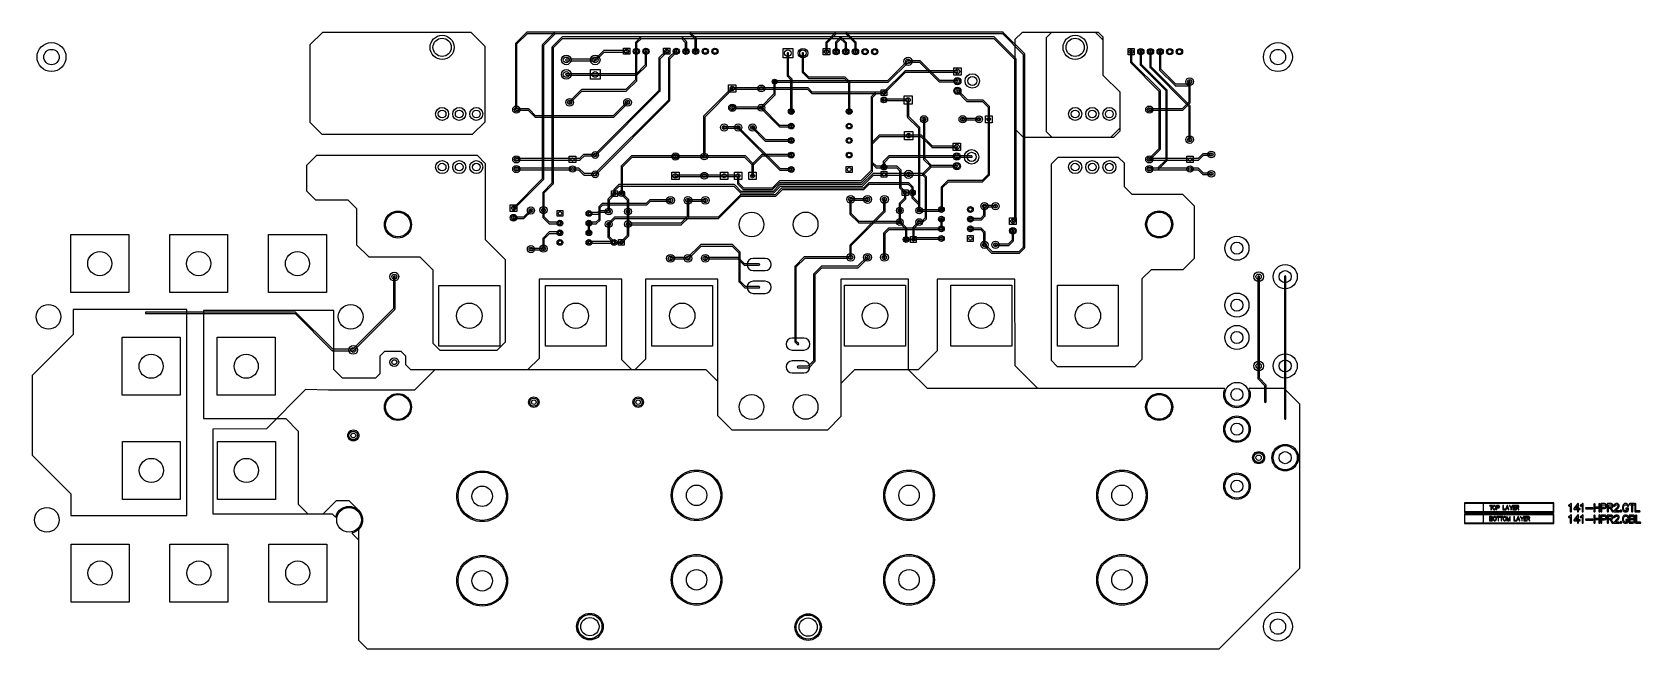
# Model space of a CAD drawing. Header units: metres. Extents: x 100 to 16757, y 70 to 6458.
import ezdxf

# ---------------------------------------------------------------- set-up
doc = ezdxf.new("R2010")
doc.units = ezdxf.units.M

msp = doc.modelspace()

# ---------------------------------------------------------------- linework, layer by layer
at = {"layer": 'bottom'}
for points in [[(4790, 6310), (4645, 6455), (3105, 6455), (2975, 6325), (2975, 5525), (3100, 5400), (4660, 5400), (4790, 5530)], [(11190, 6405), (11140, 6455), (10655, 6455), (10600, 6400), (10600, 5430), (10660, 5370), (11300, 5370), (11365, 5435), (11365, 5835), (11190, 6010)], [(6222, 6228), (6222, 6292), (6288, 6292), (6288, 6228)], [(6638, 6228), (6638, 6292), (6702, 6292), (6702, 6228)], [(7875, 6190), (7875, 6290), (7975, 6290), (7975, 6190)], [(8292, 6222), (8292, 6288), (8358, 6288), (8358, 6222)], [(11448, 6222), (11448, 6288), (11512, 6288), (11512, 6222)], [(5880, 5970), (5880, 6070), (5980, 6070), (5980, 5970)], [(9642, 6012), (9642, 6088), (9718, 6088), (9718, 6012)], [(7312, 5837), (7312, 5912), (7388, 5912), (7388, 5837)], [(8890, 5800), (8890, 5860), (8950, 5860), (8950, 5800)], [(9128, 5712), (9128, 5798), (9212, 5798), (9212, 5712)], [(9970, 5520), (9970, 5590), (10040, 5590), (10040, 5520)], [(9132, 5342), (9132, 5428), (9218, 5428), (9218, 5342)], [(4795, 5095), (4710, 5180), (3045, 5180), (2940, 5075), (2940, 4815), (3035, 4720), (3370, 4720), (3460, 4630), (3460, 4255), (3585, 4130), (4115, 4130), (4250, 3995), (4250, 3235), (4320, 3165), (4915, 3165), (5000, 3250), (5000, 4100), (4795, 4305)], [(5662, 5108), (5662, 5172), (5728, 5172), (5728, 5108)], [(9638, 5232), (9638, 5308), (9712, 5308), (9712, 5232)], [(12058, 5108), (12058, 5172), (12122, 5172), (12122, 5108)], [(6722, 4932), (6722, 5008), (6798, 5008), (6798, 4932)], [(7228, 4932), (7228, 5008), (7302, 5008), (7302, 4932)], [(7372, 4932), (7372, 5008), (7448, 5008), (7448, 4932)], [(7522, 4932), (7522, 5008), (7598, 5008), (7598, 4932)], [(8530, 5005), (8530, 5065), (8590, 5065), (8590, 5005)], [(8890, 4955), (8890, 5015), (8950, 5015), (8950, 4955)], [(11410, 5100), (11350, 5160), (10720, 5160), (10650, 5090), (10650, 3060), (10715, 2995), (11520, 2995), (11595, 3070), (11595, 3905), (11690, 4000), (12020, 4000), (12135, 4115), (12135, 4655), (12015, 4775), (11490, 4775), (11410, 4855)], [(5050, 4600), (5050, 4670), (5120, 4670), (5120, 4600)], [(6100, 4755), (6100, 4815), (6160, 4815), (6160, 4755)], [(9110, 4765), (9110, 4825), (9170, 4825), (9170, 4765)], [(3888, 4605), (3910, 4603), (3931, 4598), (3952, 4590), (3970, 4578), (3987, 4564), (4001, 4547), (4013, 4529), (4021, 4508), (4026, 4487), (4028, 4465), (4026, 4443), (4021, 4422), (4013, 4401), (4001, 4383), (3987, 4366), (3970, 4352), (3952, 4340), (3931, 4332), (3910, 4327), (3888, 4325), (3866, 4327), (3845, 4332), (3824, 4340), (3806, 4352), (3789, 4366), (3775, 4383), (3763, 4401), (3755, 4422), (3750, 4443), (3748, 4465), (3750, 4487), (3755, 4508), (3763, 4529), (3775, 4547), (3789, 4564), (3806, 4578), (3824, 4590), (3845, 4598), (3866, 4603)], [(5535, 4550), (5535, 4610), (5595, 4610), (5595, 4550)], [(10220, 4465), (10220, 4535), (10290, 4535), (10290, 4465)], [(11770, 4606), (11792, 4604), (11813, 4599), (11834, 4591), (11852, 4579), (11869, 4565), (11883, 4548), (11895, 4530), (11903, 4509), (11908, 4488), (11910, 4466), (11908, 4444), (11903, 4423), (11895, 4402), (11883, 4384), (11869, 4367), (11852, 4353), (11834, 4341), (11813, 4333), (11792, 4328), (11770, 4326), (11748, 4328), (11727, 4333), (11706, 4341), (11688, 4353), (11671, 4367), (11657, 4384), (11645, 4402), (11637, 4423), (11632, 4444), (11630, 4466), (11632, 4488), (11637, 4509), (11645, 4530), (11657, 4548), (11671, 4565), (11688, 4579), (11706, 4591), (11727, 4599), (11748, 4604)], [(500, 3760), (500, 4360), (1100, 4360), (1100, 3760)], [(1524, 3760), (1524, 4360), (2124, 4360), (2124, 3760)], [(2547, 3760), (2547, 4360), (3147, 4360), (3147, 3760)], [(9195, 4280), (9195, 4340), (9255, 4340), (9255, 4280)], [(9785, 4290), (9785, 4350), (9845, 4350), (9845, 4290)], [(6170, 4250), (6170, 4310), (6230, 4310), (6230, 4250)], [(9175, 2960), (9175, 3900), (8475, 3900), (8475, 2475), (8335, 2335), (7350, 2335), (7200, 2485), (7200, 3900), (6450, 3900), (6450, 3070), (6340, 2960), (4270, 2960), (4060, 2750), (3170, 2750), (2930, 2755), (2525, 2350), (1970, 2345), (1970, 1470), (2035, 1468), (3113, 1468), (3250, 1605), (3380, 1605), (3480, 1505), (3480, 1505), (3494, 1488), (3506, 1470), (3514, 1449), (3519, 1428), (3521, 1406), (3519, 1384), (3514, 1363), (3506, 1342), (3494, 1324), (3480, 1307), (3480, 160), (3570, 70), (12390, 70), (13225, 905), (13225, 2605), (13065, 2765), (12703, 2765), (12700, 2761), (12706, 2747), (12711, 2726), (12712, 2705), (12711, 2684), (12706, 2663), (12697, 2643), (12686, 2624), (12672, 2608), (12656, 2594), (12637, 2583), (12617, 2574), (12596, 2569), (12575, 2568), (12554, 2569), (12533, 2574), (12513, 2583), (12494, 2594), (12478, 2608), (12464, 2624), (12453, 2643), (12444, 2663), (12439, 2684), (12438, 2705), (12439, 2726), (12444, 2747), (12450, 2761), (12447, 2765), (9370, 2765)], [(4311, 3205), (4311, 3835), (4941, 3835), (4941, 3205)], [(5414, 3205), (5414, 3835), (6044, 3835), (6044, 3205)], [(6516, 3205), (6516, 3835), (7146, 3835), (7146, 3205)], [(8512, 3206), (8512, 3836), (9142, 3836), (9142, 3206)], [(9614, 3206), (9614, 3836), (10244, 3836), (10244, 3206)], [(10717, 3206), (10717, 3836), (11347, 3836), (11347, 3206)], [(1700, 1450), (1700, 3585), (525, 3585), (525, 3325), (100, 2900), (100, 2075), (500, 1675), (500, 1450)], [(1032, 2697), (1032, 3297), (1632, 3297), (1632, 2697)], [(2016, 2697), (2016, 3297), (2616, 3297), (2616, 2697)], [(3888, 2715), (3910, 2713), (3931, 2708), (3952, 2700), (3970, 2688), (3987, 2674), (4001, 2657), (4013, 2639), (4021, 2618), (4026, 2597), (4028, 2575), (4026, 2553), (4021, 2532), (4013, 2511), (4001, 2493), (3987, 2476), (3970, 2462), (3952, 2450), (3931, 2442), (3910, 2437), (3888, 2435), (3866, 2437), (3845, 2442), (3824, 2450), (3806, 2462), (3789, 2476), (3775, 2493), (3763, 2511), (3755, 2532), (3750, 2553), (3748, 2575), (3750, 2597), (3755, 2618), (3763, 2639), (3775, 2657), (3789, 2674), (3806, 2688), (3824, 2700), (3845, 2708), (3866, 2713)], [(5295, 2680), (5309, 2678), (5322, 2673), (5334, 2664), (5343, 2652), (5348, 2639), (5350, 2625), (5348, 2611), (5343, 2598), (5334, 2586), (5322, 2577), (5309, 2572), (5295, 2570), (5281, 2572), (5268, 2577), (5256, 2586), (5247, 2598), (5242, 2611), (5240, 2625), (5242, 2639), (5247, 2652), (5256, 2664), (5268, 2673), (5281, 2678)], [(11770, 2716), (11792, 2714), (11813, 2709), (11834, 2701), (11852, 2689), (11869, 2675), (11883, 2658), (11895, 2640), (11903, 2619), (11908, 2598), (11910, 2576), (11908, 2554), (11903, 2533), (11895, 2512), (11883, 2494), (11869, 2477), (11852, 2463), (11834, 2451), (11813, 2443), (11792, 2438), (11770, 2436), (11748, 2438), (11727, 2443), (11706, 2451), (11688, 2463), (11671, 2477), (11657, 2494), (11645, 2512), (11637, 2533), (11632, 2554), (11630, 2576), (11632, 2598), (11637, 2619), (11645, 2640), (11657, 2658), (11671, 2675), (11688, 2689), (11706, 2701), (11727, 2709), (11748, 2714)], [(12575, 2482), (12596, 2481), (12617, 2476), (12637, 2467), (12656, 2456), (12672, 2442), (12686, 2426), (12697, 2407), (12706, 2387), (12711, 2366), (12712, 2345), (12711, 2324), (12706, 2303), (12697, 2283), (12686, 2264), (12672, 2248), (12656, 2234), (12637, 2223), (12617, 2214), (12596, 2209), (12575, 2208), (12554, 2209), (12533, 2214), (12513, 2223), (12494, 2234), (12478, 2248), (12464, 2264), (12453, 2283), (12444, 2303), (12439, 2324), (12438, 2345), (12439, 2366), (12444, 2387), (12453, 2407), (12464, 2426), (12478, 2442), (12494, 2456), (12513, 2467), (12533, 2476), (12554, 2481)], [(1034, 1618), (1034, 2218), (1634, 2218), (1634, 1618)], [(2018, 1618), (2018, 2218), (2618, 2218), (2618, 1618)], [(12800, 2112), (12812, 2111), (12824, 2108), (12835, 2102), (12844, 2094), (12852, 2085), (12858, 2074), (12861, 2062), (12862, 2050), (12861, 2038), (12858, 2026), (12852, 2015), (12844, 2006), (12835, 1998), (12824, 1992), (12812, 1989), (12800, 1988), (12788, 1989), (12776, 1992), (12765, 1998), (12756, 2006), (12748, 2015), (12742, 2026), (12739, 2038), (12738, 2050), (12739, 2062), (12742, 2074), (12748, 2085), (12756, 2094), (12765, 2102), (12776, 2108), (12788, 2111)], [(4760, 1912), (4789, 1911), (4818, 1906), (4847, 1898), (4874, 1886), (4900, 1872), (4924, 1855), (4946, 1836), (4965, 1814), (4982, 1790), (4996, 1764), (5008, 1737), (5016, 1708), (5021, 1679), (5022, 1650), (5021, 1621), (5016, 1592), (5008, 1563), (4996, 1536), (4982, 1510), (4965, 1486), (4946, 1464), (4924, 1445), (4900, 1428), (4874, 1414), (4847, 1402), (4818, 1394), (4789, 1389), (4760, 1388), (4731, 1389), (4702, 1394), (4673, 1402), (4646, 1414), (4620, 1428), (4596, 1445), (4574, 1464), (4555, 1486), (4538, 1510), (4524, 1536), (4512, 1563), (4504, 1592), (4499, 1621), (4498, 1650), (4499, 1679), (4504, 1708), (4512, 1737), (4524, 1764), (4538, 1790), (4555, 1814), (4574, 1836), (4596, 1855), (4620, 1872), (4646, 1886), (4673, 1898), (4702, 1906), (4731, 1911)], [(6980, 1922), (7009, 1921), (7038, 1916), (7067, 1908), (7094, 1896), (7120, 1882), (7144, 1865), (7166, 1846), (7185, 1824), (7202, 1800), (7216, 1774), (7228, 1747), (7236, 1718), (7241, 1689), (7242, 1660), (7241, 1631), (7236, 1602), (7228, 1573), (7216, 1546), (7202, 1520), (7185, 1496), (7166, 1474), (7144, 1455), (7120, 1438), (7094, 1424), (7067, 1412), (7038, 1404), (7009, 1399), (6980, 1398), (6951, 1399), (6922, 1404), (6893, 1412), (6866, 1424), (6840, 1438), (6816, 1455), (6794, 1474), (6775, 1496), (6758, 1520), (6744, 1546), (6732, 1573), (6724, 1602), (6719, 1631), (6718, 1660), (6719, 1689), (6724, 1718), (6732, 1747), (6744, 1774), (6758, 1800), (6775, 1824), (6794, 1846), (6816, 1865), (6840, 1882), (6866, 1896), (6893, 1908), (6922, 1916), (6951, 1921)], [(9180, 1922), (9209, 1921), (9238, 1916), (9267, 1908), (9294, 1896), (9320, 1882), (9344, 1865), (9366, 1846), (9385, 1824), (9402, 1800), (9416, 1774), (9428, 1747), (9436, 1718), (9441, 1689), (9442, 1660), (9441, 1631), (9436, 1602), (9428, 1573), (9416, 1546), (9402, 1520), (9385, 1496), (9366, 1474), (9344, 1455), (9320, 1438), (9294, 1424), (9267, 1412), (9238, 1404), (9209, 1399), (9180, 1398), (9151, 1399), (9122, 1404), (9093, 1412), (9066, 1424), (9040, 1438), (9016, 1455), (8994, 1474), (8975, 1496), (8958, 1520), (8944, 1546), (8932, 1573), (8924, 1602), (8919, 1631), (8918, 1660), (8919, 1689), (8924, 1718), (8932, 1747), (8944, 1774), (8958, 1800), (8975, 1824), (8994, 1846), (9016, 1865), (9040, 1882), (9066, 1896), (9093, 1908), (9122, 1916), (9151, 1921)], [(11385, 1922), (11414, 1921), (11443, 1916), (11472, 1908), (11499, 1896), (11525, 1882), (11549, 1865), (11571, 1846), (11590, 1824), (11607, 1800), (11621, 1774), (11633, 1747), (11641, 1718), (11646, 1689), (11647, 1660), (11646, 1631), (11641, 1602), (11633, 1573), (11621, 1546), (11607, 1520), (11590, 1496), (11571, 1474), (11549, 1455), (11525, 1438), (11499, 1424), (11472, 1412), (11443, 1404), (11414, 1399), (11385, 1398), (11356, 1399), (11327, 1404), (11298, 1412), (11271, 1424), (11245, 1438), (11221, 1455), (11199, 1474), (11180, 1496), (11163, 1520), (11149, 1546), (11137, 1573), (11129, 1602), (11124, 1631), (11123, 1660), (11124, 1689), (11129, 1718), (11137, 1747), (11149, 1774), (11163, 1800), (11180, 1824), (11199, 1846), (11221, 1865), (11245, 1882), (11271, 1896), (11298, 1908), (11327, 1916), (11356, 1921)], [(12575, 1892), (12596, 1891), (12617, 1886), (12637, 1877), (12656, 1866), (12672, 1852), (12686, 1836), (12697, 1817), (12706, 1797), (12711, 1776), (12712, 1755), (12711, 1734), (12706, 1713), (12697, 1693), (12686, 1674), (12672, 1658), (12656, 1644), (12637, 1633), (12617, 1624), (12596, 1619), (12575, 1618), (12554, 1619), (12533, 1624), (12513, 1633), (12494, 1644), (12478, 1658), (12464, 1674), (12453, 1693), (12444, 1713), (12439, 1734), (12438, 1755), (12439, 1776), (12444, 1797), (12453, 1817), (12464, 1836), (12478, 1852), (12494, 1866), (12513, 1877), (12533, 1886), (12554, 1891)], [(14934, 1371), (14934, 1466), (15124, 1466), (15124, 1371)], [(503, 555), (503, 1155), (1103, 1155), (1103, 555)], [(1526, 555), (1526, 1155), (2126, 1155), (2126, 555)], [(2550, 555), (2550, 1155), (3150, 1155), (3150, 555)]]:
    msp.add_lwpolyline(points, close=True, dxfattribs=at)
for points in [[(6260, 5735), (6117, 5592), (5313, 5592), (5245, 5660, 0.198912), (5240, 5662), (5120, 5662), (5120, 6335), (5228, 6442), (6907, 6442), (6962, 6387), (6962, 6260, 1), (6978, 6260), (6978, 6390, 0.198912), (6975, 6395), (6915, 6455, 0.198912), (6910, 6458), (5225, 6458, 0.198912), (5220, 6455), (5108, 6343, 0.198912), (5106, 6338), (5106, 5655, 0.414214), (5113, 5648), (5237, 5648), (5305, 5580, 0.198912), (5310, 5578), (6120, 5578, 0.198912), (6125, 5580), (6270, 5725, 1)], [(6362, 6260), (6362, 6347), (6408, 6392), (6822, 6392), (6862, 6352), (6862, 6260, 1), (6878, 6260), (6878, 6355, 0.198912), (6875, 6360), (6830, 6405, 0.198912), (6825, 6408), (6405, 6408, 0.198912), (6400, 6405), (6350, 6355, 0.198912), (6348, 6350), (6348, 6260, 1)], [(8332, 6255), (8332, 6347), (8428, 6442), (10147, 6442), (10362, 6227), (10362, 4228), (10317, 4182), (10043, 4182), (9967, 4258), (9967, 4385, 0.198912), (9965, 4390), (9930, 4425, 0.198912), (9925, 4428), (9815, 4428, 1), (9815, 4412), (9922, 4412), (9952, 4382), (9952, 4255, 0.198912), (9955, 4250), (10035, 4170, 0.198912), (10040, 4168), (10320, 4168, 0.198912), (10325, 4170), (10375, 4220, 0.198912), (10378, 4225), (10378, 6230, 0.198912), (10375, 6235), (10155, 6455, 0.198912), (10150, 6458), (8425, 6458, 0.198912), (8420, 6455), (8320, 6355, 0.198912), (8318, 6350), (8318, 6255, 1)], [(8432, 6255), (8432, 6347), (8478, 6392), (10057, 6392), (10272, 6177), (10272, 4528), (10250, 4505, 1), (10260, 4495), (10285, 4520, 0.198912), (10288, 4525), (10288, 6180, 0.198912), (10285, 6185), (10065, 6405, 0.198912), (10060, 6408), (8475, 6408, 0.198912), (8470, 6405), (8420, 6355, 0.198912), (8418, 6350), (8418, 6255, 1)], [(5113, 5032), (5757, 5032), (5810, 4980, 0.198912), (5815, 4977), (5930, 4977, 0.198912), (5935, 4980), (6700, 5745, 0.198912), (6702, 5750), (6702, 6182), (6775, 6255, 1), (6765, 6265), (6690, 6190, 0.198912), (6688, 6185), (6688, 5753), (5927, 4992), (5818, 4992), (5765, 5045, 0.198912), (5760, 5048), (5113, 5048, 1)], [(5113, 5132), (5770, 5132, 0.198912), (5775, 5135), (5818, 5178), (5930, 5178, 0.198912), (5935, 5180), (6600, 5845, 0.198912), (6602, 5850), (6602, 6182), (6675, 6255, 1), (6665, 6265), (6590, 6190, 0.198912), (6588, 6185), (6588, 5853), (5927, 5192), (5815, 5192, 0.198912), (5810, 5190), (5767, 5148), (5113, 5148, 1)], [(5630, 6012), (6360, 6012, 0.198912), (6365, 6015), (6460, 6110, 0.198912), (6462, 6115), (6462, 6260, 1), (6448, 6260), (6448, 6118), (6357, 6027), (5630, 6027, 1)], [(5630, 6162), (5930, 6162, 1), (5930, 6178), (5630, 6178, 1)], [(7968, 5635), (7968, 5970, 0.198912), (7965, 5975), (7932, 6008), (7932, 6240, 1), (7918, 6240), (7918, 6005, 0.198912), (7920, 6000), (7952, 5967), (7952, 5635, 1)], [(8074, 6240), (8074, 6044, 0.198912), (8076, 6039), (8135, 5980, 0.198912), (8140, 5977), (8512, 5977), (8552, 5937), (8552, 5635, 1), (8568, 5635), (8568, 5940, 0.198912), (8565, 5945), (8520, 5990, 0.198912), (8515, 5992), (8143, 5992), (8088, 6047), (8088, 6240, 1)], [(9680, 6058), (9140, 6058, 0.198912), (9135, 6055), (8917, 5837), (8840, 5837, 0.198912), (8835, 5835), (8790, 5790, 0.198912), (8788, 5785), (8788, 5105, 0.198912), (8790, 5100), (8835, 5055, 0.198912), (8840, 5052), (8920, 5052, 0.414214), (8928, 5060), (8928, 5112), (8978, 5162), (9821, 5162), (9823, 5161, 1), (9833, 5171), (9829, 5175, 0.198912), (9824, 5178), (8975, 5178, 0.198912), (8970, 5175), (8915, 5120, 0.198912), (8912, 5115), (8912, 5068), (8843, 5068), (8802, 5108), (8802, 5782), (8843, 5822), (8920, 5822, 0.198912), (8925, 5825), (9143, 6042), (9680, 6042, 1)], [(7345, 5880), (7055, 5590, 0.198912), (7052, 5585), (7052, 5170, 0.414214), (7060, 5162), (7477, 5162), (7552, 5087), (7552, 4970, 1), (7568, 4970), (7568, 5090, 0.198912), (7565, 5095), (7485, 5175, 0.198912), (7480, 5178), (7068, 5178), (7068, 5582), (7355, 5870, 1)], [(7655, 5670), (7793, 5810, 0.196572), (7795, 5815), (7795, 5945, 1), (7780, 5945), (7780, 5818), (7645, 5680, 1)], [(9520, 4615), (9525, 4620, 0.198912), (9528, 4625), (9528, 4847), (9588, 4908), (9940, 4908, 0.198912), (9945, 4910), (10010, 4975, 0.198912), (10012, 4980), (10012, 5685, 0.198912), (10010, 5690), (9950, 5750, 0.198912), (9945, 5752), (9788, 5752), (9685, 5855, 1), (9675, 5845), (9780, 5740, 0.198912), (9785, 5738), (9942, 5738), (9998, 5682), (9998, 4983), (9937, 4922), (9585, 4922, 0.198912), (9580, 4920), (9515, 4855, 0.198912), (9512, 4850), (9512, 4628), (9510, 4625, 1)], [(11668, 5648), (12010, 5648, 0.198912), (12015, 5650), (12090, 5725, 0.198912), (12092, 5730), (12092, 5945, 1), (12078, 5945), (12078, 5733), (12007, 5662), (11668, 5662, 1)], [(7265, 5462), (7410, 5462, 1), (7410, 5478), (7265, 5478, 1)], [(9175, 5378), (9302, 5378), (9415, 5265, 0.198912), (9420, 5262), (9675, 5262, 1), (9675, 5278), (9423, 5278), (9310, 5390, 0.198912), (9305, 5392), (9175, 5392, 1)], [(6205, 4275), (6275, 4345, 0.198912), (6278, 4350), (6278, 4720, 0.198912), (6275, 4725), (6212, 4788), (6212, 5062), (6313, 5162), (6760, 5162, 1), (6760, 5178), (6310, 5178, 0.198912), (6305, 5175), (6200, 5070, 0.198912), (6198, 5065), (6198, 4785, 0.198912), (6200, 4780), (6262, 4717), (6262, 4353), (6195, 4285, 1)], [(7565, 5080), (7663, 5178), (7960, 5178, 1), (7960, 5192), (7660, 5192, 0.198912), (7655, 5190), (7555, 5090, 1)], [(11668, 5132), (12175, 5132, 0.198912), (12180, 5135), (12228, 5182), (12310, 5182, 1), (12310, 5198), (12225, 5198, 0.198912), (12220, 5195), (12172, 5148), (11668, 5148, 1)], [(9158, 4310), (9158, 4425, 0.198912), (9155, 4430), (9092, 4493), (9092, 4677), (9145, 4730, 0.198912), (9148, 4735), (9148, 4795, 0.198912), (9145, 4800), (9098, 4848), (9098, 5025, 0.198912), (9095, 5030), (9060, 5065, 0.198912), (9055, 5068), (8920, 5068, 1), (8920, 5052), (9052, 5052), (9082, 5022), (9082, 4845, 0.198912), (9085, 4840), (9132, 4792), (9132, 4738), (9080, 4685, 0.198912), (9078, 4680), (9078, 4490, 0.198912), (9080, 4485), (9142, 4422), (9142, 4310, 1)], [(9330, 4980), (9413, 5062), (9675, 5062, 1), (9675, 5078), (9410, 5078, 0.198912), (9405, 5075), (9320, 4990, 1)], [(11668, 5032), (12172, 5032), (12220, 4985, 0.198912), (12225, 4982), (12310, 4982, 1), (12310, 4998), (12228, 4998), (12180, 5045, 0.198912), (12175, 5048), (11668, 5048, 1)], [(9232, 4310), (9232, 4427), (9288, 4482), (9315, 4482, 0.198912), (9320, 4485), (9360, 4525, 0.198912), (9362, 4530), (9362, 4955, 0.198912), (9360, 4960), (9330, 4990, 0.198912), (9325, 4992), (9175, 4992, 1), (9175, 4977), (9322, 4977), (9347, 4952), (9347, 4533), (9312, 4498), (9285, 4498, 0.198912), (9280, 4495), (9220, 4435, 0.198912), (9218, 4430), (9218, 4310, 1)], [(5865, 4572), (5960, 4572, 0.198912), (5965, 4575), (5983, 4592), (6070, 4592, 0.414214), (6078, 4600), (6078, 4722), (6135, 4780, 1), (6125, 4790), (6065, 4730, 0.198912), (6062, 4725), (6062, 4608), (5980, 4608, 0.198912), (5975, 4605), (5957, 4588), (5865, 4588, 1)], [(6270, 4462), (6820, 4462, 0.198912), (6825, 4465), (6895, 4535, 0.198912), (6898, 4540), (6898, 4715, 1), (6882, 4715), (6882, 4543), (6817, 4478), (6270, 4478, 1)], [(8035, 3231), (8012, 3254), (8012, 4027), (8103, 4117), (8575, 4117, 0.414214), (8582, 4125), (8582, 4247), (8930, 4595, 0.198912), (8932, 4600), (8932, 4725, 1), (8917, 4725), (8917, 4603), (8570, 4255, 0.198912), (8568, 4250), (8568, 4132), (8100, 4132, 0.198912), (8095, 4130), (8000, 4035, 0.198912), (7998, 4030), (7998, 3251, 0.198912), (8000, 3246), (8025, 3221, 1)], [(9292, 4610), (9292, 4675, 0.198912), (9290, 4680), (9222, 4748), (9222, 4795, 1), (9208, 4795), (9208, 4745, 0.198912), (9210, 4740), (9278, 4672), (9278, 4610, 1)], [(5388, 4615), (5388, 4540, 0.198912), (5390, 4535), (5450, 4475, 0.198912), (5455, 4472), (5565, 4472, 1), (5565, 4488), (5458, 4488), (5402, 4543), (5402, 4615, 1)], [(9815, 4512), (9925, 4512, 0.198912), (9930, 4515), (9965, 4550, 0.198912), (9967, 4555), (9967, 4648), (10075, 4648, 1), (10075, 4662), (9960, 4662, 0.414214), (9952, 4655), (9952, 4558), (9922, 4528), (9815, 4528, 1)], [(5265, 4202), (5390, 4202, 0.198912), (5395, 4205), (5400, 4210, 0.198912), (5402, 4215), (5402, 4317), (5458, 4372), (5565, 4372, 1), (5565, 4388), (5455, 4388, 0.198912), (5450, 4385), (5390, 4325, 0.198912), (5388, 4320), (5388, 4218), (5387, 4218), (5265, 4218, 1)], [(5872, 4380), (5872, 4480, 1), (5858, 4480), (5858, 4380, 1)], [(5865, 4272), (6125, 4272, 0.668179), (6130, 4285), (6078, 4338), (6078, 4470, 1), (6062, 4470), (6062, 4335, 0.198912), (6065, 4330), (6107, 4288), (5865, 4288, 1)], [(10075, 4248), (10210, 4248, 0.198912), (10215, 4250), (10260, 4295, 0.198912), (10262, 4300), (10262, 4400, 1), (10248, 4400), (10248, 4303), (10207, 4262), (10075, 4262, 1)], [(6710, 4108), (6890, 4108, 0.198912), (6895, 4110), (7028, 4242), (7347, 4242), (7418, 4172), (7418, 3875, 0.198912), (7420, 3870), (7480, 3810, 0.198912), (7485, 3808), (7628, 3808, 1), (7628, 3822), (7488, 3822), (7432, 3878), (7432, 4175, 0.198912), (7430, 4180), (7355, 4255, 0.198912), (7350, 4258), (7025, 4258, 0.198912), (7020, 4255), (6887, 4122), (6710, 4122, 1)], [(7566, 3988), (7690, 3988, 1), (7690, 4114), (7566, 4114, 1)], [(8030, 2982), (8140, 2982, 0.198912), (8145, 2985), (8205, 3045, 0.198912), (8208, 3050), (8208, 3947), (8278, 4018), (8650, 4018, 0.198912), (8655, 4020), (8755, 4120, 1), (8745, 4130), (8647, 4032), (8275, 4032, 0.198912), (8270, 4030), (8195, 3955, 0.198912), (8192, 3950), (8192, 3053), (8137, 2998), (8030, 2998, 1)], [(1280, 3542), (2822, 3542), (3204, 3161, 0.198912), (3209, 3158), (3425, 3158, 0.198912), (3430, 3161), (3855, 3586, 0.198912), (3858, 3591), (3858, 3925, 1), (3842, 3925), (3842, 3594), (3422, 3174), (3212, 3174), (2830, 3555, 0.198912), (2825, 3558), (1280, 3558, 1)], [(7566, 3752), (7690, 3752, 1), (7690, 3878), (7566, 3878, 1)], [(13082, 2455), (13082, 3925, 1), (13068, 3925), (13068, 2455, 1)], [(7968, 3164), (8092, 3164, 1), (8092, 3288), (7968, 3288, 1)], [(7968, 2928), (8092, 2928, 1), (8092, 3052), (7968, 3052, 1)], [(15854, 1373), (14936, 1373), (14936, 1463), (15851, 1463), (15851, 1371, 1), (15856, 1371), (15856, 1466, 0.414214), (15854, 1468), (14934, 1468, 0.414214), (14931, 1466), (14931, 1371, 0.414214), (14934, 1368), (15854, 1368, 1)], [(15194, 1416), (15210, 1416), (15215, 1415), (15216, 1414), (15218, 1411), (15218, 1406), (15216, 1403), (15215, 1402), (15210, 1400), (15196, 1400), (15196, 1435), (15210, 1435), (15215, 1434), (15216, 1433), (15218, 1430), (15218, 1427), (15216, 1424), (15215, 1423), (15210, 1421, 1), (15212, 1416), (15217, 1418, 0.116435), (15218, 1419), (15220, 1421, 0.080609), (15221, 1422), (15223, 1425, 0.116436), (15223, 1426), (15223, 1430, 0.116436), (15223, 1431), (15221, 1435, 0.080609), (15220, 1436), (15218, 1438, 0.116435), (15217, 1438), (15212, 1440, 0.08061), (15211, 1440), (15194, 1440, 0.414214), (15191, 1438), (15191, 1398, 0.414214), (15194, 1395), (15211, 1395, 0.080614), (15212, 1395), (15217, 1397, 0.116425), (15218, 1398), (15220, 1400, 0.080616), (15221, 1401), (15223, 1404, 0.116436), (15223, 1405), (15223, 1411, 0.116436), (15223, 1412), (15221, 1416, 0.080616), (15220, 1417), (15218, 1419, 0.116425), (15217, 1419), (15212, 1421, 0.080614), (15211, 1421), (15194, 1421, 1)], [(15240, 1440), (15236, 1438, 0.080614), (15235, 1438), (15231, 1434, 0.080614), (15231, 1433), (15229, 1429, 0.035485), (15229, 1429), (15227, 1423, 0.080613), (15227, 1423), (15227, 1413, 0.080614), (15227, 1412), (15229, 1407, 0.035484), (15229, 1406), (15231, 1402, 0.080614), (15231, 1402), (15235, 1398, 0.080609), (15236, 1398), (15240, 1396, 0.116436), (15241, 1395), (15248, 1395, 0.116436), (15249, 1396), (15253, 1398, 0.080606), (15254, 1398), (15258, 1402, 0.080618), (15258, 1402), (15260, 1406, 0.035484), (15260, 1407), (15262, 1412, 0.080614), (15262, 1413), (15262, 1423, 0.080613), (15262, 1423), (15260, 1429, 0.035485), (15260, 1429), (15258, 1433, 0.080618), (15258, 1434), (15254, 1438, 0.080611), (15253, 1438), (15249, 1440, 0.116431), (15248, 1440), (15241, 1440, 1), (15241, 1435), (15248, 1435), (15251, 1434), (15254, 1431), (15256, 1427), (15257, 1422), (15257, 1414), (15256, 1408), (15254, 1405), (15251, 1402), (15248, 1400), (15241, 1400), (15238, 1402), (15235, 1405), (15234, 1408), (15232, 1414), (15232, 1422), (15234, 1427), (15235, 1431), (15238, 1434), (15242, 1436, 1)], [(15269, 1435), (15296, 1435, 1), (15296, 1440), (15269, 1440, 1)], [(15280, 1438), (15280, 1398, 1), (15285, 1398), (15285, 1438, 1)], [(15301, 1435), (15327, 1435, 1), (15327, 1440), (15301, 1440, 1)], [(15311, 1438), (15311, 1398, 1), (15316, 1398), (15316, 1438, 1)], [(15342, 1440), (15338, 1438, 0.080614), (15338, 1438), (15334, 1434, 0.080614), (15334, 1433), (15332, 1429, 0.035485), (15331, 1429), (15330, 1423, 0.080613), (15329, 1423), (15329, 1413, 0.080614), (15330, 1412), (15331, 1407, 0.035484), (15332, 1406), (15334, 1402, 0.080614), (15334, 1402), (15338, 1398, 0.080609), (15338, 1398), (15342, 1396, 0.116436), (15343, 1395), (15351, 1395, 0.116436), (15352, 1396), (15356, 1398, 0.080606), (15357, 1398), (15360, 1402, 0.080618), (15361, 1402), (15363, 1406, 0.035484), (15363, 1407), (15365, 1412, 0.080614), (15365, 1413), (15365, 1423, 0.080613), (15365, 1423), (15363, 1429, 0.035485), (15363, 1429), (15361, 1433, 0.080618), (15360, 1434), (15357, 1438, 0.080611), (15356, 1438), (15352, 1440, 0.116431), (15351, 1440), (15343, 1440, 1), (15343, 1435), (15350, 1435), (15353, 1434), (15357, 1431), (15358, 1427), (15360, 1422), (15360, 1414), (15358, 1408), (15357, 1405), (15353, 1402), (15350, 1400), (15344, 1400), (15341, 1402), (15338, 1405), (15336, 1408), (15334, 1414), (15334, 1422), (15336, 1427), (15338, 1431), (15341, 1434), (15344, 1436, 1)], [(15405, 1398), (15405, 1438, 0.832765), (15400, 1439), (15387, 1405), (15374, 1439, 0.832766), (15369, 1438), (15369, 1398, 1), (15374, 1398), (15374, 1424), (15385, 1397, 0.689152), (15389, 1397), (15400, 1424), (15400, 1398, 1)], [(15443, 1438), (15443, 1398, 0.414214), (15445, 1395), (15468, 1395, 1), (15468, 1400), (15448, 1400), (15448, 1438, 1)], [(15505, 1399), (15490, 1439, 0.689152), (15485, 1439), (15470, 1399, 1), (15475, 1397), (15488, 1431), (15500, 1397, 1)], [(15478, 1409), (15497, 1409, 1), (15497, 1414), (15478, 1414, 1)], [(15510, 1436), (15525, 1418), (15525, 1398, 1), (15530, 1398), (15530, 1419, 0.170304), (15529, 1420), (15514, 1439, 1)], [(15541, 1439), (15525, 1420, 1), (15529, 1417), (15545, 1436, 1)], [(15572, 1440), (15548, 1440, 0.414214), (15545, 1438), (15545, 1398, 0.414214), (15548, 1395), (15572, 1395, 1), (15572, 1400), (15550, 1400), (15550, 1435), (15572, 1435, 1)], [(15548, 1416), (15563, 1416, 1), (15563, 1421), (15548, 1421, 1)], [(15582, 1398), (15582, 1435), (15596, 1435), (15601, 1434), (15602, 1433), (15603, 1430), (15603, 1427), (15602, 1424), (15601, 1423), (15596, 1421), (15579, 1421, 1), (15579, 1416), (15596, 1416, 0.08061), (15597, 1416), (15603, 1418, 0.116435), (15604, 1419), (15606, 1421, 0.080609), (15606, 1422), (15608, 1425, 0.116436), (15608, 1426), (15608, 1430, 0.116436), (15608, 1431), (15606, 1435, 0.080609), (15606, 1436), (15604, 1438, 0.116435), (15603, 1438), (15597, 1440, 0.08061), (15596, 1440), (15579, 1440, 0.414214), (15577, 1438), (15577, 1398, 1)], [(15590, 1417), (15604, 1397, 1), (15608, 1399), (15595, 1420, 1)], [(16018, 1431), (16025, 1435, 0.080613), (16027, 1436), (16027, 1436), (16027, 1376, 1), (16039, 1376), (16039, 1451, 0.66818), (16029, 1455), (16019, 1445), (16013, 1442, 1)], [(16124, 1407), (16082, 1407), (16100, 1432), (16100, 1376, 1), (16112, 1376), (16112, 1451, 0.729629), (16101, 1454), (16065, 1404, 0.610029), (16070, 1395), (16124, 1395, 1)], [(16139, 1431), (16147, 1435, 0.080613), (16148, 1436), (16149, 1436), (16149, 1376, 1), (16161, 1376), (16161, 1451, 0.66818), (16150, 1455), (16140, 1445), (16134, 1442, 1)], [(16192, 1402), (16256, 1402, 1), (16256, 1414), (16192, 1414, 1)], [(16272, 1451), (16272, 1376, 1), (16284, 1376), (16284, 1451, 1)], [(16278, 1409), (16328, 1409, 1), (16328, 1421), (16278, 1421, 1)], [(16322, 1451), (16322, 1376, 1), (16334, 1376), (16334, 1451, 1)], [(16348, 1405), (16380, 1405, 0.080612), (16382, 1406), (16393, 1409, 0.116434), (16395, 1411), (16399, 1414, 0.080613), (16400, 1416), (16404, 1423, 0.116432), (16404, 1426), (16404, 1436, 0.116431), (16404, 1439), (16400, 1446, 0.080614), (16399, 1448), (16395, 1451, 0.116434), (16393, 1453), (16382, 1456, 0.080612), (16380, 1456), (16348, 1456, 0.414214), (16342, 1451), (16342, 1376, 1), (16354, 1376), (16354, 1445), (16379, 1445), (16388, 1442), (16390, 1440), (16392, 1435), (16392, 1427), (16390, 1422), (16388, 1420), (16379, 1417), (16348, 1417, 1)], [(16421, 1376), (16421, 1445), (16446, 1445), (16455, 1442), (16456, 1440), (16459, 1435), (16459, 1431), (16456, 1426), (16455, 1424), (16446, 1421), (16415, 1421, 1), (16415, 1409), (16447, 1409, 0.080612), (16449, 1409), (16460, 1413, 0.116434), (16462, 1414), (16465, 1418, 0.080613), (16467, 1419), (16470, 1427, 0.116432), (16471, 1429), (16471, 1436, 0.116431), (16470, 1439), (16467, 1446, 0.080614), (16465, 1448), (16462, 1451, 0.116434), (16460, 1453), (16449, 1456, 0.080612), (16447, 1456), (16415, 1456, 0.414214), (16409, 1451), (16409, 1376, 1)], [(16435, 1412), (16460, 1373, 1), (16470, 1379), (16445, 1418, 1)], [(16491, 1433), (16491, 1435), (16494, 1440), (16496, 1442), (16501, 1445), (16512, 1445), (16517, 1442), (16519, 1440), (16522, 1435), (16522, 1431), (16519, 1425), (16513, 1415), (16477, 1380, 0.668179), (16482, 1370), (16531, 1370, 1), (16531, 1382), (16496, 1382), (16521, 1407, 0.049389), (16522, 1408), (16529, 1419, 0.031097), (16530, 1419), (16533, 1427, 0.116435), (16534, 1429), (16534, 1436, 0.116434), (16533, 1439), (16530, 1446, 0.080612), (16528, 1448), (16525, 1451, 0.080612), (16523, 1452), (16516, 1456, 0.116434), (16514, 1456), (16499, 1456, 0.116435), (16497, 1456), (16490, 1452, 0.08061), (16488, 1451), (16485, 1448, 0.080612), (16483, 1446), (16480, 1439, 0.116434), (16479, 1436), (16479, 1433, 1)], [(16544, 1375), (16548, 1372, 0.414214), (16556, 1372), (16559, 1375, 0.414214), (16559, 1384), (16556, 1387, 0.414214), (16548, 1387), (16544, 1384, 0.414214)], [(16630, 1435), (16627, 1443, 0.08061), (16626, 1444), (16619, 1451, 0.080613), (16617, 1452), (16610, 1456, 0.116434), (16607, 1456), (16593, 1456, 0.116435), (16590, 1456), (16583, 1452, 0.08061), (16582, 1451), (16575, 1444, 0.080612), (16574, 1443), (16570, 1435, 0.035488), (16570, 1435), (16566, 1424, 0.080612), (16566, 1422), (16566, 1404, 0.080612), (16566, 1402), (16570, 1392, 0.035491), (16570, 1391), (16574, 1384, 0.08061), (16575, 1382), (16582, 1375, 0.08061), (16583, 1374), (16590, 1371, 0.116435), (16593, 1370), (16607, 1370, 0.116434), (16610, 1371), (16617, 1374, 0.080613), (16619, 1375), (16626, 1382, 0.080608), (16627, 1384), (16630, 1391, 0.116435), (16631, 1394), (16631, 1404, 0.414214), (16625, 1410), (16607, 1410, 1), (16607, 1398), (16619, 1398), (16619, 1395), (16617, 1390), (16611, 1384), (16606, 1382), (16594, 1382), (16589, 1384), (16584, 1390), (16581, 1396), (16578, 1405), (16578, 1421), (16581, 1431), (16584, 1436), (16589, 1442), (16594, 1445), (16606, 1445), (16611, 1442), (16617, 1436), (16620, 1430, 1)], [(16642, 1409), (16673, 1409), (16682, 1406), (16684, 1404), (16686, 1399), (16686, 1391), (16684, 1386), (16682, 1385), (16673, 1382), (16648, 1382), (16648, 1445), (16673, 1445), (16682, 1442), (16684, 1440), (16686, 1435), (16686, 1431), (16684, 1426), (16682, 1424), (16672, 1421, 1), (16676, 1409), (16687, 1413, 0.116434), (16689, 1414), (16693, 1418, 0.080613), (16694, 1419), (16697, 1427, 0.116432), (16698, 1429), (16698, 1436, 0.116431), (16697, 1439), (16694, 1446, 0.080614), (16693, 1448), (16689, 1451, 0.116434), (16687, 1453), (16676, 1456, 0.080612), (16674, 1456), (16642, 1456, 0.414214), (16636, 1451), (16636, 1376, 0.414214), (16642, 1370), (16674, 1370, 0.080612), (16676, 1370), (16687, 1374, 0.116434), (16689, 1375), (16693, 1379, 0.080614), (16694, 1380), (16697, 1387, 0.116431), (16698, 1390), (16698, 1401, 0.116431), (16697, 1403), (16694, 1410, 0.080614), (16693, 1412), (16689, 1416, 0.116434), (16687, 1417), (16676, 1421, 0.080612), (16674, 1421), (16642, 1421, 1)], [(16703, 1451), (16703, 1376, 0.414214), (16709, 1370), (16752, 1370, 1), (16752, 1382), (16715, 1382), (16715, 1451, 1)]]:
    msp.add_lwpolyline(points, format="xyb", close=True, dxfattribs=at)
for centre, radius in [((300, 6200), 150), ((4345, 6300), 125), ((10900, 6300), 125), ((13000, 6200), 150), ((5630, 6170), 50), ((5930, 6170), 50), ((6355, 6260), 32.5), ((6455, 6260), 32.5), ((6770, 6260), 32.5), ((6870, 6260), 32.5), ((6970, 6260), 32.5), ((7070, 6260), 32.5), ((7170, 6260), 32.5), ((8081, 6240), 50), ((8425, 6255), 32.5), ((8525, 6255), 32.5), ((8625, 6255), 32.5), ((8725, 6255), 32.5), ((8825, 6255), 32.5), ((9170, 6155), 42.5), ((11580, 6255), 32.5), ((11680, 6255), 32.5), ((11780, 6255), 32.5), ((11880, 6255), 32.5), ((11980, 6255), 32.5), ((5630, 6020), 50), ((9835, 5952), 75), ((7650, 5875), 35), ((7788, 5945), 25), ((9680, 5950), 37.5), ((9680, 5850), 37.5), ((12085, 5945), 40), ((4345, 5610), 67.5), ((4522, 5610), 67.5), ((4699, 5610), 67.5), ((5113, 5655), 37.5), ((5665, 5730), 40), ((6265, 5730), 40), ((7350, 5675), 37.5), ((7650, 5675), 35), ((7960, 5635), 30), ((8560, 5635), 30), ((8920, 5755), 30), ((10900, 5610), 67.5), ((11077, 5610), 67.5), ((11254, 5610), 67.5), ((11668, 5655), 37.5), ((7265, 5470), 37.5), ((7410, 5470), 37.5), ((7560, 5470), 37.5), ((7960, 5485), 30), ((8560, 5485), 30), ((9335, 5555), 37.5), ((9735, 5555), 37.5), ((9905, 5555), 35), ((7960, 5335), 30), ((8560, 5335), 30), ((12085, 5345), 40), ((5113, 5140), 37.5), ((5930, 5185), 35), ((6760, 5170), 37.5), ((7060, 5170), 35), ((7960, 5185), 30), ((8560, 5185), 30), ((9675, 5170), 37.5), ((9828, 5166), 75), ((11668, 5140), 37.5), ((12310, 5190), 35), ((4345, 5060), 67.5), ((4522, 5060), 67.5), ((4699, 5060), 67.5), ((5113, 5040), 37.5), ((5695, 5040), 32.5), ((5930, 4985), 35), ((7060, 4970), 35), ((7960, 5035), 30), ((8920, 5060), 30), ((9175, 4985), 42.5), ((9675, 5070), 37.5), ((10900, 5060), 67.5), ((11077, 5060), 67.5), ((11254, 5060), 67.5), ((11668, 5040), 37.5), ((12090, 5040), 32.5), ((12310, 4990), 35), ((6205, 4785), 30), ((6710, 4715), 40.5), ((6890, 4715), 40), ((7070, 4715), 40.5), ((8575, 4725), 40), ((8750, 4725), 40.5), ((8925, 4725), 40.5), ((9215, 4795), 30), ((9960, 4655), 37.5), ((10075, 4655), 37.5), ((3888, 4465), 128), ((5085, 4535), 35), ((5265, 4610), 37.5), ((5395, 4615), 37.5), ((5565, 4480), 30), ((5865, 4580), 30), ((5865, 4480), 30), ((6070, 4600), 35), ((6070, 4470), 35), ((6270, 4600), 35), ((6270, 4470), 35), ((7549, 4465), 128), ((8109, 4466), 128), ((9085, 4610), 35), ((9085, 4490), 35), ((9285, 4610), 35), ((9285, 4490), 35), ((9515, 4620), 30), ((9515, 4520), 30), ((9815, 4620), 30), ((9815, 4520), 30), ((11770, 4466), 128), ((5565, 4380), 30), ((5865, 4380), 30), ((9150, 4310), 30), ((9515, 4420), 30), ((9515, 4320), 30), ((9815, 4420), 30), ((10255, 4400), 35), ((12575, 4220), 125), ((5265, 4210), 37.5), ((5395, 4215), 37.5), ((5565, 4280), 30), ((5865, 4280), 30), ((6125, 4280), 30), ((8575, 4125), 40), ((8750, 4125), 40.5), ((8925, 4125), 40.5), ((9960, 4255), 37.5), ((10075, 4255), 37.5), ((6710, 4115), 40.5), ((6890, 4115), 40), ((7070, 4115), 40.5), ((13075, 3925), 125), ((3850, 3925), 45), ((12800, 3925), 50), ((12575, 3630), 125), ((269, 3509), 128), ((3398, 3509), 128), ((12575, 3295), 125), ((3425, 3166), 45), ((3850, 3039), 45), ((12800, 3000), 50), ((13075, 3000), 125), ((3888, 2575), 128), ((5295, 2625), 42.5), ((6375, 2625), 42.5), ((7549, 2575), 128), ((8109, 2576), 128), ((11770, 2576), 128), ((12575, 2705), 125), ((12575, 2345), 125), ((3425, 2280), 45), ((13075, 2050), 125), ((12800, 2050), 50), ((4760, 1650), 250), ((6980, 1660), 250), ((9180, 1660), 250), ((11385, 1660), 250), ((12575, 1755), 125), ((252, 1406), 128), ((3381, 1406), 128), ((4760, 775), 250), ((6980, 785), 250), ((9180, 785), 250), ((11385, 785), 250), ((5875, 300), 125), ((8135, 295), 125), ((13000, 300), 150)]:
    msp.add_circle(centre, radius, dxfattribs=at)
at = {"layer": 'drill'}
for centre, radius in [((4345, 6300), 94.5), ((10900, 6300), 94.5), ((300, 6200), 79.5), ((5630, 6170), 30), ((5930, 6170), 30), ((6255, 6260), 21.5), ((6355, 6260), 21.5), ((6455, 6260), 21.5), ((6670, 6260), 21.5), ((6770, 6260), 21.5), ((6870, 6260), 21.5), ((6970, 6260), 21.5), ((7070, 6260), 21.5), ((7170, 6260), 21.5), ((7925, 6240), 33.5), ((8081, 6240), 33.5), ((8325, 6255), 21.5), ((8425, 6255), 21.5), ((8525, 6255), 21.5), ((8625, 6255), 21.5), ((8725, 6255), 21.5), ((8825, 6255), 21.5), ((9170, 6155), 24), ((11480, 6255), 21.5), ((11580, 6255), 21.5), ((11680, 6255), 21.5), ((11780, 6255), 21.5), ((11880, 6255), 21.5), ((11980, 6255), 21.5), ((13000, 6200), 79.5), ((5630, 6020), 30), ((5930, 6020), 30), ((9680, 6050), 26), ((9835, 5952), 47), ((7350, 5875), 23), ((7650, 5875), 18.5), ((7788, 5945), 14), ((8920, 5830), 17), ((9680, 5950), 26), ((9680, 5850), 26), ((12085, 5945), 21.5), ((5113, 5655), 21.5), ((5665, 5730), 21.5), ((6265, 5730), 21.5), ((7350, 5675), 23), ((7650, 5675), 18.5), ((8920, 5755), 17), ((9170, 5755), 23), ((11668, 5655), 21.5), ((4345, 5610), 40), ((4522, 5610), 40), ((4699, 5610), 40), ((7960, 5635), 20), ((7960, 5485), 20), ((8560, 5635), 20), ((8560, 5485), 20), ((9335, 5555), 20), ((9735, 5555), 20), ((9905, 5555), 18.5), ((10005, 5555), 18.5), ((10900, 5610), 40), ((11077, 5610), 40), ((11254, 5610), 40), ((7265, 5470), 20), ((7410, 5470), 20), ((7560, 5470), 20), ((7960, 5335), 20), ((8560, 5335), 20), ((9175, 5385), 23), ((12085, 5345), 21.5), ((5930, 5185), 18.5), ((6760, 5170), 23), ((7060, 5170), 18.5), ((7960, 5185), 20), ((8560, 5185), 20), ((9675, 5270), 26), ((9675, 5170), 26), ((9828, 5166), 47), ((12310, 5190), 18.5), ((4345, 5060), 40), ((4522, 5060), 40), ((4699, 5060), 40), ((5113, 5140), 21.5), ((5113, 5040), 21.5), ((5695, 5140), 17), ((5695, 5040), 17), ((5930, 4985), 18.5), ((7960, 5035), 20), ((8560, 5035), 20), ((8920, 5060), 17), ((8920, 4985), 17), ((9175, 4985), 24), ((9675, 5070), 26), ((10900, 5060), 40), ((11077, 5060), 40), ((11254, 5060), 40), ((11668, 5140), 21.5), ((11668, 5040), 21.5), ((12090, 5140), 17), ((12090, 5040), 17), ((12310, 4990), 18.5), ((6760, 4970), 23), ((7060, 4970), 18.5), ((7265, 4970), 20), ((7410, 4970), 20), ((7560, 4970), 20), ((6130, 4785), 17), ((6205, 4785), 17), ((6710, 4715), 23), ((6890, 4715), 21.5), ((7070, 4715), 23), ((8575, 4725), 21.5), ((8750, 4725), 23), ((8925, 4725), 23), ((9140, 4795), 17), ((9215, 4795), 17), ((9960, 4655), 20), ((10075, 4655), 20), ((3888, 4465), 128), ((5085, 4635), 21.5), ((5085, 4535), 21.5), ((5265, 4610), 20), ((5395, 4615), 20), ((5565, 4580), 18.5), ((5565, 4480), 18.5), ((5865, 4580), 18.5), ((5865, 4480), 18.5), ((6070, 4600), 18.5), ((6270, 4600), 18.5), ((7549, 4465), 128), ((8109, 4466), 128), ((9085, 4610), 18.5), ((9085, 4490), 18.5), ((9285, 4610), 18.5), ((9285, 4490), 18.5), ((9515, 4620), 18.5), ((9515, 4520), 18.5), ((9815, 4620), 18.5), ((9815, 4520), 18.5), ((10255, 4500), 21.5), ((11770, 4466), 128), ((5565, 4380), 18.5), ((5865, 4380), 18.5), ((6070, 4470), 18.5), ((6270, 4470), 18.5), ((9515, 4420), 18.5), ((9515, 4320), 18.5), ((9815, 4420), 18.5), ((9815, 4320), 18.5), ((10255, 4400), 21.5), ((800, 4060), 125), ((1824, 4060), 125), ((2847, 4060), 125), ((5265, 4210), 20), ((5395, 4215), 20), ((5565, 4280), 18.5), ((5865, 4280), 18.5), ((6125, 4280), 17), ((6200, 4280), 17), ((9150, 4310), 17), ((9225, 4310), 17), ((9960, 4255), 20), ((10075, 4255), 20), ((12575, 4220), 62.5), ((6710, 4115), 23), ((6890, 4115), 21.5), ((7070, 4115), 23), ((8575, 4125), 21.5), ((8750, 4125), 23), ((8925, 4125), 23), ((3850, 3925), 25), ((12800, 3925), 27.5), ((13075, 3925), 62.5), ((12575, 3630), 62.5), ((269, 3509), 128), ((3398, 3509), 128), ((4626, 3520), 132), ((5729, 3520), 132), ((6831, 3520), 132), ((8827, 3521), 132), ((9929, 3521), 132), ((11032, 3521), 132), ((12575, 3295), 62.5), ((3425, 3166), 25), ((1332, 2997), 125), ((2316, 2997), 125), ((3850, 3039), 25), ((12800, 3000), 27.5), ((13075, 3000), 62.5), ((3888, 2575), 128), ((7549, 2575), 128), ((8109, 2576), 128), ((11770, 2576), 128), ((12575, 2705), 62.5), ((5295, 2625), 23), ((6375, 2625), 23), ((12575, 2345), 62.5), ((3425, 2280), 25), ((1334, 1918), 125), ((2318, 1918), 125), ((12800, 2050), 27.5), ((13075, 2050), 62.5), ((4760, 1650), 106), ((6980, 1660), 106), ((9180, 1660), 106), ((11385, 1660), 106), ((12575, 1755), 62.5), ((252, 1406), 128), ((3381, 1406), 128), ((803, 855), 125), ((1826, 855), 125), ((2850, 855), 125), ((4760, 775), 106), ((6980, 785), 106), ((9180, 785), 106), ((11385, 785), 106), ((5875, 300), 94.5), ((8135, 295), 94.5), ((13000, 300), 79.5)]:
    msp.add_circle(centre, radius, dxfattribs=at)
at = {"layer": 'top'}
for points in [[(4790, 6310), (4645, 6455), (3105, 6455), (2975, 6325), (2975, 5525), (3100, 5400), (4660, 5400), (4790, 5530)], [(11190, 6375), (11110, 6455), (10350, 6455), (10275, 6380), (10275, 5455), (10360, 5370), (11270, 5370), (11365, 5465), (11365, 5835), (11190, 6010)], [(6222, 6228), (6222, 6292), (6288, 6292), (6288, 6228)], [(6638, 6228), (6638, 6292), (6702, 6292), (6702, 6228)], [(7875, 6190), (7875, 6290), (7975, 6290), (7975, 6190)], [(8292, 6222), (8292, 6288), (8358, 6288), (8358, 6222)], [(11448, 6222), (11448, 6288), (11512, 6288), (11512, 6222)], [(5880, 5970), (5880, 6070), (5980, 6070), (5980, 5970)], [(9642, 6012), (9642, 6088), (9718, 6088), (9718, 6012)], [(7312, 5837), (7312, 5912), (7388, 5912), (7388, 5837)], [(8890, 5800), (8890, 5860), (8950, 5860), (8950, 5800)], [(9128, 5712), (9128, 5798), (9212, 5798), (9212, 5712)], [(9970, 5520), (9970, 5590), (10040, 5590), (10040, 5520)], [(9132, 5342), (9132, 5428), (9218, 5428), (9218, 5342)], [(4795, 5095), (4710, 5180), (3045, 5180), (2940, 5075), (2940, 4815), (3035, 4720), (3370, 4720), (3460, 4630), (3460, 4255), (3585, 4130), (4115, 4130), (4250, 3995), (4250, 3235), (4320, 3165), (4915, 3165), (5000, 3250), (5000, 4100), (4795, 4305)], [(5662, 5108), (5662, 5172), (5728, 5172), (5728, 5108)], [(9638, 5232), (9638, 5308), (9712, 5308), (9712, 5232)], [(12058, 5108), (12058, 5172), (12122, 5172), (12122, 5108)], [(6722, 4932), (6722, 5008), (6798, 5008), (6798, 4932)], [(7228, 4932), (7228, 5008), (7302, 5008), (7302, 4932)], [(7372, 4932), (7372, 5008), (7448, 5008), (7448, 4932)], [(7522, 4932), (7522, 5008), (7598, 5008), (7598, 4932)], [(8530, 5005), (8530, 5065), (8590, 5065), (8590, 5005)], [(8890, 4955), (8890, 5015), (8950, 5015), (8950, 4955)], [(11410, 5100), (11350, 5160), (10720, 5160), (10650, 5090), (10650, 3060), (10715, 2995), (11520, 2995), (11595, 3070), (11595, 3905), (11690, 4000), (12020, 4000), (12135, 4115), (12135, 4655), (12015, 4775), (11490, 4775), (11410, 4855)], [(5050, 4600), (5050, 4670), (5120, 4670), (5120, 4600)], [(6100, 4755), (6100, 4815), (6160, 4815), (6160, 4755)], [(9110, 4765), (9110, 4825), (9170, 4825), (9170, 4765)], [(3888, 4605), (3910, 4603), (3931, 4598), (3952, 4590), (3970, 4578), (3987, 4564), (4001, 4547), (4013, 4529), (4021, 4508), (4026, 4487), (4028, 4465), (4026, 4443), (4021, 4422), (4013, 4401), (4001, 4383), (3987, 4366), (3970, 4352), (3952, 4340), (3931, 4332), (3910, 4327), (3888, 4325), (3866, 4327), (3845, 4332), (3824, 4340), (3806, 4352), (3789, 4366), (3775, 4383), (3763, 4401), (3755, 4422), (3750, 4443), (3748, 4465), (3750, 4487), (3755, 4508), (3763, 4529), (3775, 4547), (3789, 4564), (3806, 4578), (3824, 4590), (3845, 4598), (3866, 4603)], [(5535, 4550), (5535, 4610), (5595, 4610), (5595, 4550)], [(10220, 4465), (10220, 4535), (10290, 4535), (10290, 4465)], [(11770, 4606), (11792, 4604), (11813, 4599), (11834, 4591), (11852, 4579), (11869, 4565), (11883, 4548), (11895, 4530), (11903, 4509), (11908, 4488), (11910, 4466), (11908, 4444), (11903, 4423), (11895, 4402), (11883, 4384), (11869, 4367), (11852, 4353), (11834, 4341), (11813, 4333), (11792, 4328), (11770, 4326), (11748, 4328), (11727, 4333), (11706, 4341), (11688, 4353), (11671, 4367), (11657, 4384), (11645, 4402), (11637, 4423), (11632, 4444), (11630, 4466), (11632, 4488), (11637, 4509), (11645, 4530), (11657, 4548), (11671, 4565), (11688, 4579), (11706, 4591), (11727, 4599), (11748, 4604)], [(500, 3760), (500, 4360), (1100, 4360), (1100, 3760)], [(1524, 3760), (1524, 4360), (2124, 4360), (2124, 3760)], [(2547, 3760), (2547, 4360), (3147, 4360), (3147, 3760)], [(9195, 4280), (9195, 4340), (9255, 4340), (9255, 4280)], [(9785, 4290), (9785, 4350), (9845, 4350), (9845, 4290)], [(6170, 4250), (6170, 4310), (6230, 4310), (6230, 4250)], [(10280, 3000), (10275, 3900), (9470, 3900), (9470, 3155), (9275, 2960), (8615, 2960), (8475, 2820), (8475, 2475), (8335, 2335), (7350, 2335), (7200, 2485), (7200, 2840), (7080, 2960), (6310, 2960), (6205, 3065), (6205, 3900), (5350, 3900), (5350, 3079), (5229, 2960), (4020, 2960), (3970, 3010), (3970, 3100), (3920, 3150), (3750, 3150), (3700, 3100), (3700, 2920), (3655, 2875), (3315, 2875), (3225, 2965), (3225, 3575), (1875, 3575), (1875, 2455), (2725, 2455), (2855, 2325), (2855, 1570), (2955, 1470), (3205, 1470), (3240, 1435), (3245, 1437), (3248, 1449), (3256, 1470), (3268, 1488), (3282, 1505), (3299, 1519), (3317, 1531), (3338, 1539), (3359, 1544), (3381, 1546), (3403, 1544), (3424, 1539), (3445, 1531), (3463, 1519), (3480, 1505), (3494, 1488), (3506, 1470), (3514, 1449), (3519, 1428), (3521, 1406), (3519, 1384), (3514, 1363), (3506, 1342), (3494, 1324), (3480, 1307), (3463, 1293), (3445, 1281), (3424, 1273), (3414, 1271), (3413, 1266), (3480, 1200), (3480, 160), (3570, 70), (12390, 70), (13225, 905), (13225, 2605), (13065, 2765), (12703, 2765), (12700, 2761), (12706, 2747), (12711, 2726), (12712, 2705), (12711, 2684), (12706, 2663), (12697, 2643), (12686, 2624), (12672, 2608), (12656, 2594), (12637, 2583), (12617, 2574), (12596, 2569), (12575, 2568), (12554, 2569), (12533, 2574), (12513, 2583), (12494, 2594), (12478, 2608), (12464, 2624), (12453, 2643), (12444, 2663), (12439, 2684), (12438, 2705), (12439, 2726), (12444, 2747), (12450, 2761), (12447, 2765), (10515, 2765)], [(4311, 3205), (4311, 3835), (4941, 3835), (4941, 3205)], [(5414, 3205), (5414, 3835), (6044, 3835), (6044, 3205)], [(6516, 3205), (6516, 3835), (7146, 3835), (7146, 3205)], [(8512, 3206), (8512, 3836), (9142, 3836), (9142, 3206)], [(9614, 3206), (9614, 3836), (10244, 3836), (10244, 3206)], [(10717, 3206), (10717, 3836), (11347, 3836), (11347, 3206)], [(1700, 1450), (1700, 3585), (525, 3585), (525, 3325), (100, 2900), (100, 2075), (500, 1675), (500, 1450)], [(1032, 2697), (1032, 3297), (1632, 3297), (1632, 2697)], [(2016, 2697), (2016, 3297), (2616, 3297), (2616, 2697)], [(3888, 2715), (3910, 2713), (3931, 2708), (3952, 2700), (3970, 2688), (3987, 2674), (4001, 2657), (4013, 2639), (4021, 2618), (4026, 2597), (4028, 2575), (4026, 2553), (4021, 2532), (4013, 2511), (4001, 2493), (3987, 2476), (3970, 2462), (3952, 2450), (3931, 2442), (3910, 2437), (3888, 2435), (3866, 2437), (3845, 2442), (3824, 2450), (3806, 2462), (3789, 2476), (3775, 2493), (3763, 2511), (3755, 2532), (3750, 2553), (3748, 2575), (3750, 2597), (3755, 2618), (3763, 2639), (3775, 2657), (3789, 2674), (3806, 2688), (3824, 2700), (3845, 2708), (3866, 2713)], [(6375, 2680), (6389, 2678), (6402, 2673), (6414, 2664), (6423, 2652), (6428, 2639), (6430, 2625), (6428, 2611), (6423, 2598), (6414, 2586), (6402, 2577), (6389, 2572), (6375, 2570), (6361, 2572), (6348, 2577), (6336, 2586), (6327, 2598), (6322, 2611), (6320, 2625), (6322, 2639), (6327, 2652), (6336, 2664), (6348, 2673), (6361, 2678)], [(11770, 2716), (11792, 2714), (11813, 2709), (11834, 2701), (11852, 2689), (11869, 2675), (11883, 2658), (11895, 2640), (11903, 2619), (11908, 2598), (11910, 2576), (11908, 2554), (11903, 2533), (11895, 2512), (11883, 2494), (11869, 2477), (11852, 2463), (11834, 2451), (11813, 2443), (11792, 2438), (11770, 2436), (11748, 2438), (11727, 2443), (11706, 2451), (11688, 2463), (11671, 2477), (11657, 2494), (11645, 2512), (11637, 2533), (11632, 2554), (11630, 2576), (11632, 2598), (11637, 2619), (11645, 2640), (11657, 2658), (11671, 2675), (11688, 2689), (11706, 2701), (11727, 2709), (11748, 2714)], [(3425, 2337), (3440, 2336), (3454, 2330), (3466, 2321), (3475, 2309), (3481, 2295), (3482, 2280), (3481, 2265), (3475, 2251), (3466, 2239), (3454, 2230), (3440, 2224), (3425, 2223), (3410, 2224), (3396, 2230), (3384, 2239), (3375, 2251), (3369, 2265), (3368, 2280), (3369, 2295), (3375, 2309), (3384, 2321), (3396, 2330), (3410, 2336)], [(12575, 2482), (12596, 2481), (12617, 2476), (12637, 2467), (12656, 2456), (12672, 2442), (12686, 2426), (12697, 2407), (12706, 2387), (12711, 2366), (12712, 2345), (12711, 2324), (12706, 2303), (12697, 2283), (12686, 2264), (12672, 2248), (12656, 2234), (12637, 2223), (12617, 2214), (12596, 2209), (12575, 2208), (12554, 2209), (12533, 2214), (12513, 2223), (12494, 2234), (12478, 2248), (12464, 2264), (12453, 2283), (12444, 2303), (12439, 2324), (12438, 2345), (12439, 2366), (12444, 2387), (12453, 2407), (12464, 2426), (12478, 2442), (12494, 2456), (12513, 2467), (12533, 2476), (12554, 2481)], [(1034, 1618), (1034, 2218), (1634, 2218), (1634, 1618)], [(2018, 1618), (2018, 2218), (2618, 2218), (2618, 1618)], [(13075, 2187), (13096, 2186), (13117, 2181), (13137, 2172), (13156, 2161), (13172, 2147), (13186, 2131), (13197, 2112), (13206, 2092), (13211, 2071), (13212, 2050), (13211, 2029), (13206, 2008), (13197, 1988), (13186, 1969), (13172, 1953), (13156, 1939), (13137, 1928), (13117, 1919), (13096, 1914), (13075, 1913), (13054, 1914), (13033, 1919), (13013, 1928), (12994, 1939), (12978, 1953), (12964, 1969), (12953, 1988), (12944, 2008), (12939, 2029), (12938, 2050), (12939, 2071), (12944, 2092), (12953, 2112), (12964, 2131), (12978, 2147), (12994, 2161), (13013, 2172), (13033, 2181), (13054, 2186)], [(12575, 1892), (12596, 1891), (12617, 1886), (12637, 1877), (12656, 1866), (12672, 1852), (12686, 1836), (12697, 1817), (12706, 1797), (12711, 1776), (12712, 1755), (12711, 1734), (12706, 1713), (12697, 1693), (12686, 1674), (12672, 1658), (12656, 1644), (12637, 1633), (12617, 1624), (12596, 1619), (12575, 1618), (12554, 1619), (12533, 1624), (12513, 1633), (12494, 1644), (12478, 1658), (12464, 1674), (12453, 1693), (12444, 1713), (12439, 1734), (12438, 1755), (12439, 1776), (12444, 1797), (12453, 1817), (12464, 1836), (12478, 1852), (12494, 1866), (12513, 1877), (12533, 1886), (12554, 1891)], [(14934, 1486), (14934, 1581), (15124, 1581), (15124, 1486)], [(503, 555), (503, 1155), (1103, 1155), (1103, 555)], [(1526, 555), (1526, 1155), (2126, 1155), (2126, 555)], [(2550, 555), (2550, 1155), (3150, 1155), (3150, 555)], [(4760, 1037), (4789, 1036), (4818, 1031), (4847, 1023), (4874, 1011), (4900, 997), (4924, 980), (4946, 961), (4965, 939), (4982, 915), (4996, 889), (5008, 862), (5016, 833), (5021, 804), (5022, 775), (5021, 746), (5016, 717), (5008, 688), (4996, 661), (4982, 635), (4965, 611), (4946, 589), (4924, 570), (4900, 553), (4874, 539), (4847, 527), (4818, 519), (4789, 514), (4760, 513), (4731, 514), (4702, 519), (4673, 527), (4646, 539), (4620, 553), (4596, 570), (4574, 589), (4555, 611), (4538, 635), (4524, 661), (4512, 688), (4504, 717), (4499, 746), (4498, 775), (4499, 804), (4504, 833), (4512, 862), (4524, 889), (4538, 915), (4555, 939), (4574, 961), (4596, 980), (4620, 997), (4646, 1011), (4673, 1023), (4702, 1031), (4731, 1036)], [(6980, 1047), (7009, 1046), (7038, 1041), (7067, 1033), (7094, 1021), (7120, 1007), (7144, 990), (7166, 971), (7185, 949), (7202, 925), (7216, 899), (7228, 872), (7236, 843), (7241, 814), (7242, 785), (7241, 756), (7236, 727), (7228, 698), (7216, 671), (7202, 645), (7185, 621), (7166, 599), (7144, 580), (7120, 563), (7094, 549), (7067, 537), (7038, 529), (7009, 524), (6980, 523), (6951, 524), (6922, 529), (6893, 537), (6866, 549), (6840, 563), (6816, 580), (6794, 599), (6775, 621), (6758, 645), (6744, 671), (6732, 698), (6724, 727), (6719, 756), (6718, 785), (6719, 814), (6724, 843), (6732, 872), (6744, 899), (6758, 925), (6775, 949), (6794, 971), (6816, 990), (6840, 1007), (6866, 1021), (6893, 1033), (6922, 1041), (6951, 1046)], [(9180, 1047), (9209, 1046), (9238, 1041), (9267, 1033), (9294, 1021), (9320, 1007), (9344, 990), (9366, 971), (9385, 949), (9402, 925), (9416, 899), (9428, 872), (9436, 843), (9441, 814), (9442, 785), (9441, 756), (9436, 727), (9428, 698), (9416, 671), (9402, 645), (9385, 621), (9366, 599), (9344, 580), (9320, 563), (9294, 549), (9267, 537), (9238, 529), (9209, 524), (9180, 523), (9151, 524), (9122, 529), (9093, 537), (9066, 549), (9040, 563), (9016, 580), (8994, 599), (8975, 621), (8958, 645), (8944, 671), (8932, 698), (8924, 727), (8919, 756), (8918, 785), (8919, 814), (8924, 843), (8932, 872), (8944, 899), (8958, 925), (8975, 949), (8994, 971), (9016, 990), (9040, 1007), (9066, 1021), (9093, 1033), (9122, 1041), (9151, 1046)], [(11385, 1047), (11414, 1046), (11443, 1041), (11472, 1033), (11499, 1021), (11525, 1007), (11549, 990), (11571, 971), (11590, 949), (11607, 925), (11621, 899), (11633, 872), (11641, 843), (11646, 814), (11647, 785), (11646, 756), (11641, 727), (11633, 698), (11621, 671), (11607, 645), (11590, 621), (11571, 599), (11549, 580), (11525, 563), (11499, 549), (11472, 537), (11443, 529), (11414, 524), (11385, 523), (11356, 524), (11327, 529), (11298, 537), (11271, 549), (11245, 563), (11221, 580), (11199, 599), (11180, 621), (11163, 645), (11149, 671), (11137, 698), (11129, 727), (11124, 756), (11123, 785), (11124, 814), (11129, 843), (11137, 872), (11149, 899), (11163, 925), (11180, 949), (11199, 971), (11221, 990), (11245, 1007), (11271, 1021), (11298, 1033), (11327, 1041), (11356, 1046)], [(5875, 437), (5896, 436), (5917, 431), (5937, 422), (5956, 411), (5972, 397), (5986, 381), (5997, 362), (6006, 342), (6011, 321), (6012, 300), (6011, 279), (6006, 258), (5997, 238), (5986, 219), (5972, 203), (5956, 189), (5937, 178), (5917, 169), (5896, 164), (5875, 163), (5854, 164), (5833, 169), (5813, 178), (5794, 189), (5778, 203), (5764, 219), (5753, 238), (5744, 258), (5739, 279), (5738, 300), (5739, 321), (5744, 342), (5753, 362), (5764, 381), (5778, 397), (5794, 411), (5813, 422), (5833, 431), (5854, 436)], [(8135, 432), (8156, 431), (8177, 426), (8197, 417), (8216, 406), (8232, 392), (8246, 376), (8257, 357), (8266, 337), (8271, 316), (8272, 295), (8271, 274), (8266, 253), (8257, 233), (8246, 214), (8232, 198), (8216, 184), (8197, 173), (8177, 164), (8156, 159), (8135, 158), (8114, 159), (8093, 164), (8073, 173), (8054, 184), (8038, 198), (8024, 214), (8013, 233), (8004, 253), (7999, 274), (7998, 295), (7999, 316), (8004, 337), (8013, 357), (8024, 376), (8038, 392), (8054, 406), (8073, 417), (8093, 426), (8114, 431)]]:
    msp.add_lwpolyline(points, close=True, dxfattribs=at)
for points in [[(5085, 4628), (5090, 4628, 0.198912), (5095, 4630), (5395, 4930, 0.198912), (5398, 4935), (5398, 6322), (5518, 6442), (8522, 6442), (8618, 6347), (8618, 6255, 1), (8632, 6255), (8632, 6350, 0.198912), (8630, 6355), (8530, 6455, 0.198912), (8525, 6458), (5515, 6458, 0.198912), (5510, 6455), (5385, 6330, 0.198912), (5382, 6325), (5382, 4938), (5087, 4642), (5085, 4642, 1)], [(5402, 4615), (5402, 4792), (5495, 4885, 0.198912), (5498, 4890), (5498, 6297), (5593, 6392), (8467, 6392), (8517, 6342), (8517, 6255, 1), (8532, 6255), (8532, 6345, 0.198912), (8530, 6350), (8475, 6405, 0.198912), (8470, 6408), (5590, 6408, 0.198912), (5585, 6405), (5485, 6305, 0.198912), (5482, 6300), (5482, 4893), (5390, 4800, 0.198912), (5388, 4795), (5388, 4615, 1)], [(5670, 5725), (5793, 5848), (6250, 5848, 0.198912), (6255, 5850), (6360, 5955, 0.198912), (6362, 5960), (6362, 6260, 1), (6348, 6260), (6348, 5963), (6247, 5862), (5790, 5862, 0.198912), (5785, 5860), (5660, 5735, 1)], [(5935, 6165), (6023, 6252), (6255, 6252, 1), (6255, 6268), (6020, 6268, 0.198912), (6015, 6265), (5925, 6175, 1)], [(11673, 5135), (11780, 5242, 0.198912), (11782, 5247), (11782, 5850, 0.198912), (11780, 5855), (11488, 6148), (11488, 6255, 1), (11472, 6255), (11472, 6145, 0.198912), (11475, 6140), (11768, 5847), (11768, 5250), (11663, 5145, 1)], [(11668, 5032), (11755, 5032, 0.198912), (11760, 5035), (11850, 5125, 0.198912), (11852, 5130), (11852, 5855, 0.198912), (11850, 5860), (11588, 6123), (11588, 6255, 1), (11572, 6255), (11572, 6120, 0.198912), (11575, 6115), (11838, 5852), (11838, 5133), (11752, 5048), (11668, 5048, 1)], [(12092, 5345), (12092, 5690, 0.198912), (12090, 5695), (11688, 6098), (11688, 6255, 1), (11672, 6255), (11672, 6095, 0.198912), (11675, 6090), (12078, 5687), (12078, 5345, 1)], [(11772, 6255), (11772, 6070, 0.198912), (11775, 6065), (11935, 5905, 0.198912), (11940, 5902), (12085, 5902, 0.414214), (12092, 5910), (12092, 5945, 1), (12078, 5945), (12078, 5918), (11943, 5918), (11788, 6073), (11788, 6255, 1)], [(7788, 5938), (8960, 5938, 0.198912), (8965, 5940), (9173, 6148), (9287, 6148), (9490, 5945, 0.198912), (9495, 5942), (9680, 5942, 1), (9680, 5958), (9498, 5958), (9295, 6160, 0.198912), (9290, 6162), (9170, 6162, 0.198912), (9165, 6160), (8957, 5952), (7788, 5952, 1)], [(7350, 5868), (8127, 5868), (8170, 5825, 0.198912), (8175, 5822), (8920, 5822, 1), (8920, 5837), (8178, 5837), (8135, 5880, 0.198912), (8130, 5882), (7350, 5882, 1)], [(7350, 5668), (7647, 5668), (7835, 5480, 0.198912), (7840, 5478), (7960, 5478, 1), (7960, 5492), (7843, 5492), (7655, 5680, 0.198912), (7650, 5682), (7350, 5682, 1)], [(8920, 5748), (9162, 5748), (9162, 5580, 0.198912), (9165, 5575), (9278, 5462), (9278, 4610, 0.414214), (9285, 4602), (9505, 4602, 0.198912), (9510, 4605), (9520, 4615, 1), (9510, 4625), (9502, 4618), (9292, 4618), (9292, 5465, 0.198912), (9290, 5470), (9177, 5583), (9177, 5755, 0.414214), (9170, 5762), (8920, 5762, 1)], [(9328, 5555), (9328, 5145, 0.198912), (9330, 5140), (9405, 5065, 0.198912), (9410, 5062), (9675, 5062, 1), (9675, 5078), (9413, 5078), (9342, 5148), (9342, 5555, 1)], [(9735, 5548), (9905, 5548, 1), (9905, 5562), (9735, 5562, 1)], [(6760, 4962), (7402, 4962), (7402, 4890, 0.198912), (7405, 4885), (7460, 4830, 0.198912), (7465, 4828), (7765, 4828, 0.198912), (7770, 4830), (7843, 4902), (8685, 4902, 0.198912), (8690, 4905), (8800, 5015, 0.198912), (8802, 5020), (8802, 5302), (8878, 5378), (9175, 5378, 1), (9175, 5392), (8875, 5392, 0.198912), (8870, 5390), (8790, 5310, 0.198912), (8788, 5305), (8788, 5023), (8682, 4918), (7840, 4918, 0.198912), (7835, 4915), (7762, 4842), (7468, 4842), (7418, 4893), (7418, 4970, 0.414214), (7410, 4977), (6760, 4977, 1)], [(7405, 5465), (7840, 5030, 0.198912), (7845, 5028), (7960, 5028, 1), (7960, 5042), (7848, 5042), (7415, 5475, 1)], [(7555, 5465), (7690, 5330, 0.198912), (7695, 5328), (7960, 5328, 1), (7960, 5342), (7698, 5342), (7565, 5475, 1)], [(6760, 5162), (7060, 5162, 1), (7060, 5178), (6760, 5178, 1)], [(6075, 4465), (6138, 4528), (7205, 4528, 0.198912), (7210, 4530), (7438, 4758), (7795, 4758, 0.198912), (7800, 4760), (7868, 4828), (8710, 4828, 0.198912), (8715, 4830), (8768, 4883), (9172, 4883), (9208, 4847), (9208, 4795, 1), (9222, 4795), (9222, 4850, 0.198912), (9220, 4855), (9180, 4895, 0.198912), (9175, 4898), (8765, 4898, 0.198912), (8760, 4895), (8707, 4842), (7865, 4842, 0.198912), (7860, 4840), (7792, 4772), (7435, 4772, 0.198912), (7430, 4770), (7202, 4542), (6135, 4542, 0.198912), (6130, 4540), (6065, 4475, 1)], [(6138, 4785), (6138, 4822), (6178, 4862), (7367, 4862), (7435, 4795, 0.198912), (7440, 4792), (7775, 4792, 0.198912), (7780, 4795), (7848, 4862), (8695, 4862, 0.198912), (8700, 4865), (8813, 4977), (9175, 4977, 1), (9175, 4992), (8810, 4992, 0.198912), (8805, 4990), (8692, 4878), (7845, 4878, 0.198912), (7840, 4875), (7772, 4808), (7443, 4808), (7375, 4875, 0.198912), (7370, 4878), (6175, 4878, 0.198912), (6170, 4875), (6125, 4830, 0.198912), (6122, 4825), (6122, 4785, 1)], [(5865, 4472), (5940, 4472, 0.198912), (5945, 4475), (5980, 4510, 0.198912), (5982, 4515), (5982, 4642), (6008, 4668), (6460, 4668, 0.198912), (6465, 4670), (6503, 4708), (6710, 4708, 1), (6710, 4722), (6500, 4722, 0.198912), (6495, 4720), (6457, 4682), (6005, 4682, 0.198912), (6000, 4680), (5970, 4650, 0.198912), (5968, 4645), (5968, 4518), (5937, 4488), (5865, 4488, 1)], [(6890, 4708), (7070, 4708, 1), (7070, 4722), (6890, 4722, 1)], [(8750, 4732), (8575, 4732, 0.414214), (8568, 4725), (8568, 4575, 0.198912), (8570, 4570), (8655, 4485, 0.198912), (8660, 4482), (9085, 4482, 1), (9085, 4498), (8663, 4498), (8582, 4578), (8582, 4718), (8750, 4718, 1)], [(5085, 4528), (5190, 4528, 0.198912), (5195, 4530), (5270, 4605, 1), (5260, 4615), (5187, 4542), (5085, 4542, 1)], [(8932, 4125), (8932, 4372), (8973, 4412), (9515, 4412, 0.414214), (9522, 4420), (9522, 4520, 1), (9508, 4520), (9508, 4428), (8970, 4428, 0.198912), (8965, 4425), (8920, 4380, 0.198912), (8917, 4375), (8917, 4125, 1)], [(9230, 4305), (9238, 4312), (9515, 4312, 1), (9515, 4328), (9235, 4328, 0.198912), (9230, 4325), (9220, 4315, 1)], [(7070, 4108), (7407, 4108), (7469, 4046, 0.198912), (7474, 4044), (7628, 4044, 1), (7628, 4058), (7477, 4058), (7415, 4120, 0.198912), (7410, 4122), (7070, 4122, 1)], [(7566, 3988), (7690, 3988, 1), (7690, 4114), (7566, 4114, 1)], [(7566, 3752), (7690, 3752, 1), (7690, 3878), (7566, 3878, 1)], [(12878, 2630), (12878, 2800, 0.198912), (12875, 2805), (12808, 2873), (12808, 3925, 1), (12792, 3925), (12792, 2870, 0.198912), (12795, 2865), (12862, 2797), (12862, 2630, 1)], [(7968, 3164), (8092, 3164, 1), (8092, 3288), (7968, 3288, 1)], [(7968, 2928), (8092, 2928, 1), (8092, 3052), (7968, 3052, 1)], [(15854, 1488), (14936, 1488), (14936, 1578), (15851, 1578), (15851, 1486, 1), (15856, 1486), (15856, 1581, 0.414214), (15854, 1583), (14934, 1583, 0.414214), (14931, 1581), (14931, 1486, 0.414214), (14934, 1483), (15854, 1483, 1)], [(15194, 1550), (15220, 1550, 1), (15220, 1555), (15194, 1555, 1)], [(15205, 1553), (15205, 1513, 1), (15210, 1513), (15210, 1553, 1)], [(15235, 1555), (15232, 1553, 0.080614), (15231, 1552), (15227, 1549, 0.080614), (15227, 1548), (15225, 1544, 0.035485), (15225, 1544), (15223, 1538, 0.080613), (15223, 1537), (15223, 1528, 0.080614), (15223, 1527), (15225, 1521, 0.035484), (15225, 1521), (15227, 1517, 0.080614), (15227, 1516), (15231, 1513, 0.080609), (15232, 1512), (15235, 1510, 0.116436), (15237, 1510), (15244, 1510, 0.116436), (15245, 1510), (15249, 1512, 0.080606), (15250, 1513), (15254, 1516, 0.080618), (15254, 1517), (15256, 1521, 0.035484), (15256, 1521), (15258, 1527, 0.080614), (15258, 1528), (15258, 1537, 0.080613), (15258, 1538), (15256, 1544, 0.035485), (15256, 1544), (15254, 1548, 0.080618), (15254, 1549), (15250, 1552, 0.080611), (15249, 1553), (15245, 1555, 0.116431), (15244, 1555), (15237, 1555, 1), (15237, 1550), (15244, 1550), (15246, 1549), (15250, 1545), (15251, 1542), (15253, 1537), (15253, 1528), (15251, 1523), (15250, 1520), (15246, 1517), (15244, 1515), (15237, 1515), (15234, 1517), (15231, 1520), (15229, 1523), (15228, 1528), (15228, 1537), (15229, 1542), (15231, 1545), (15234, 1549), (15238, 1550, 1)], [(15265, 1529), (15282, 1529, 0.080614), (15283, 1529), (15289, 1531, 0.116425), (15290, 1532), (15291, 1534, 0.080618), (15292, 1534), (15294, 1538, 0.116434), (15294, 1539), (15294, 1545, 0.116436), (15294, 1546), (15292, 1550, 0.080609), (15291, 1551), (15290, 1552, 0.116435), (15289, 1553), (15283, 1555, 0.08061), (15282, 1555), (15265, 1555, 0.414214), (15262, 1553), (15262, 1513, 1), (15267, 1513), (15267, 1550), (15282, 1550), (15286, 1548), (15288, 1547), (15289, 1544), (15289, 1540), (15288, 1537), (15286, 1536), (15282, 1534), (15265, 1534, 1)], [(15329, 1553), (15329, 1513, 0.414214), (15332, 1510), (15355, 1510, 1), (15355, 1515), (15334, 1515), (15334, 1553, 1)], [(15392, 1513), (15377, 1553, 0.689152), (15372, 1553), (15357, 1513, 1), (15362, 1512), (15374, 1546), (15387, 1512, 1)], [(15365, 1523), (15384, 1523, 1), (15384, 1528), (15365, 1528, 1)], [(15397, 1551), (15412, 1533), (15412, 1513, 1), (15417, 1513), (15417, 1533, 0.170304), (15416, 1535), (15401, 1554, 1)], [(15427, 1554), (15412, 1535, 1), (15416, 1532), (15431, 1551, 1)], [(15459, 1555), (15435, 1555, 0.414214), (15432, 1553), (15432, 1513, 0.414214), (15435, 1510), (15459, 1510, 1), (15459, 1515), (15437, 1515), (15437, 1550), (15459, 1550, 1)], [(15435, 1531), (15450, 1531, 1), (15450, 1536), (15435, 1536, 1)], [(15469, 1513), (15469, 1550), (15483, 1550), (15488, 1548), (15489, 1547), (15490, 1544), (15490, 1542), (15489, 1539), (15488, 1538), (15483, 1536), (15466, 1536, 1), (15466, 1531), (15483, 1531, 0.08061), (15484, 1531), (15490, 1533, 0.116435), (15491, 1534), (15493, 1536, 0.080609), (15493, 1536), (15495, 1540, 0.116436), (15495, 1541), (15495, 1545, 0.116436), (15495, 1546), (15493, 1550, 0.080609), (15493, 1551), (15491, 1552, 0.116435), (15490, 1553), (15484, 1555, 0.08061), (15483, 1555), (15466, 1555, 0.414214), (15464, 1553), (15464, 1513, 1)], [(15477, 1532), (15491, 1511, 1), (15495, 1514), (15481, 1535, 1)], [(16018, 1549), (16025, 1553, 0.080613), (16027, 1554), (16027, 1554), (16027, 1494, 1), (16039, 1494), (16039, 1569, 0.66818), (16029, 1573), (16019, 1563), (16013, 1560, 1)], [(16124, 1525), (16082, 1525), (16100, 1550), (16100, 1494, 1), (16112, 1494), (16112, 1569, 0.729629), (16101, 1572), (16065, 1522, 0.610029), (16070, 1513), (16124, 1513, 1)], [(16139, 1549), (16147, 1553, 0.080613), (16148, 1554), (16149, 1554), (16149, 1494, 1), (16161, 1494), (16161, 1569, 0.66818), (16150, 1573), (16140, 1563), (16134, 1560, 1)], [(16192, 1520), (16256, 1520, 1), (16256, 1532), (16192, 1532, 1)], [(16272, 1569), (16272, 1494, 1), (16284, 1494), (16284, 1569, 1)], [(16278, 1527), (16328, 1527, 1), (16328, 1539), (16278, 1539, 1)], [(16322, 1569), (16322, 1494, 1), (16334, 1494), (16334, 1569, 1)], [(16348, 1524), (16380, 1524, 0.080612), (16382, 1524), (16393, 1527, 0.116434), (16395, 1529), (16399, 1532, 0.080613), (16400, 1534), (16404, 1541, 0.116432), (16404, 1544), (16404, 1554, 0.116431), (16404, 1557), (16400, 1564, 0.080614), (16399, 1566), (16395, 1569, 0.116434), (16393, 1571), (16382, 1574, 0.080612), (16380, 1575), (16348, 1575, 0.414214), (16342, 1569), (16342, 1494, 1), (16354, 1494), (16354, 1563), (16379, 1563), (16388, 1560), (16390, 1558), (16392, 1553), (16392, 1545), (16390, 1540), (16388, 1538), (16379, 1535), (16348, 1535, 1)], [(16421, 1494), (16421, 1563), (16446, 1563), (16455, 1560), (16456, 1558), (16459, 1553), (16459, 1549), (16456, 1544), (16455, 1542), (16446, 1539), (16415, 1539, 1), (16415, 1527), (16447, 1527, 0.080612), (16449, 1527), (16460, 1531, 0.116434), (16462, 1532), (16465, 1536, 0.080613), (16467, 1538), (16470, 1545, 0.116432), (16471, 1547), (16471, 1554, 0.116431), (16470, 1557), (16467, 1564, 0.080614), (16465, 1566), (16462, 1569, 0.116434), (16460, 1571), (16449, 1574, 0.080612), (16447, 1575), (16415, 1575, 0.414214), (16409, 1569), (16409, 1494, 1)], [(16435, 1530), (16460, 1491, 1), (16470, 1497), (16445, 1536, 1)], [(16491, 1551), (16491, 1553), (16494, 1558), (16496, 1560), (16501, 1563), (16512, 1563), (16517, 1560), (16519, 1558), (16522, 1553), (16522, 1549), (16519, 1543), (16513, 1533), (16477, 1498, 0.668179), (16482, 1488), (16531, 1488, 1), (16531, 1500), (16496, 1500), (16521, 1525, 0.049389), (16522, 1526), (16529, 1537, 0.031097), (16530, 1538), (16533, 1545, 0.116435), (16534, 1547), (16534, 1554, 0.116434), (16533, 1557), (16530, 1564, 0.080612), (16528, 1566), (16525, 1569, 0.080612), (16523, 1570), (16516, 1574, 0.116434), (16514, 1575), (16499, 1575, 0.116435), (16497, 1574), (16490, 1570, 0.08061), (16488, 1569), (16485, 1566, 0.080612), (16483, 1564), (16480, 1557, 0.116434), (16479, 1554), (16479, 1551, 1)], [(16544, 1493), (16548, 1490, 0.414214), (16556, 1490), (16559, 1493, 0.414214), (16559, 1502), (16556, 1505, 0.414214), (16548, 1505), (16544, 1502, 0.414214)], [(16630, 1554), (16627, 1561, 0.08061), (16626, 1562), (16619, 1569, 0.080613), (16617, 1570), (16610, 1574, 0.116434), (16607, 1575), (16593, 1575, 0.116435), (16590, 1574), (16583, 1570, 0.08061), (16582, 1569), (16575, 1562, 0.080612), (16574, 1561), (16570, 1554, 0.035488), (16570, 1553), (16566, 1542, 0.080612), (16566, 1540), (16566, 1522, 0.080612), (16566, 1521), (16570, 1510, 0.035491), (16570, 1509), (16574, 1502, 0.08061), (16575, 1500), (16582, 1493, 0.08061), (16583, 1492), (16590, 1489, 0.116435), (16593, 1488), (16607, 1488, 0.116434), (16610, 1489), (16617, 1492, 0.080613), (16619, 1493), (16626, 1500, 0.080608), (16627, 1502), (16630, 1509, 0.116435), (16631, 1512), (16631, 1522, 0.414214), (16625, 1528), (16607, 1528, 1), (16607, 1516), (16619, 1516), (16619, 1513), (16617, 1508), (16611, 1502), (16606, 1500), (16594, 1500), (16589, 1502), (16584, 1508), (16581, 1514), (16578, 1523), (16578, 1539), (16581, 1549), (16584, 1555), (16589, 1560), (16594, 1563), (16606, 1563), (16611, 1560), (16617, 1555), (16620, 1548, 1)], [(16642, 1563), (16692, 1563, 1), (16692, 1575), (16642, 1575, 1)], [(16661, 1569), (16661, 1494, 1), (16673, 1494), (16673, 1569, 1)], [(16695, 1569), (16695, 1494, 0.414214), (16701, 1488), (16744, 1488, 1), (16744, 1500), (16707, 1500), (16707, 1569, 1)]]:
    msp.add_lwpolyline(points, format="xyb", close=True, dxfattribs=at)
for centre, radius in [((300, 6200), 150), ((4345, 6300), 125), ((10900, 6300), 125), ((13000, 6200), 150), ((5630, 6170), 50), ((5930, 6170), 50), ((6355, 6260), 32.5), ((6455, 6260), 32.5), ((6770, 6260), 32.5), ((6870, 6260), 32.5), ((6970, 6260), 32.5), ((7070, 6260), 32.5), ((7170, 6260), 32.5), ((8081, 6240), 50), ((8425, 6255), 32.5), ((8525, 6255), 32.5), ((8625, 6255), 32.5), ((8725, 6255), 32.5), ((8825, 6255), 32.5), ((9170, 6155), 42.5), ((11580, 6255), 32.5), ((11680, 6255), 32.5), ((11780, 6255), 32.5), ((11880, 6255), 32.5), ((11980, 6255), 32.5), ((5630, 6020), 50), ((9835, 5952), 75), ((7650, 5875), 35), ((7788, 5945), 25), ((9680, 5950), 37.5), ((9680, 5850), 37.5), ((12085, 5945), 40), ((4345, 5610), 67.5), ((4522, 5610), 67.5), ((4699, 5610), 67.5), ((5113, 5655), 37.5), ((5665, 5730), 40), ((6265, 5730), 40), ((7350, 5675), 37.5), ((7650, 5675), 35), ((7960, 5635), 30), ((8560, 5635), 30), ((8920, 5755), 30), ((10900, 5610), 67.5), ((11077, 5610), 67.5), ((11254, 5610), 67.5), ((11668, 5655), 37.5), ((7265, 5470), 37.5), ((7410, 5470), 37.5), ((7560, 5470), 37.5), ((7960, 5485), 30), ((8560, 5485), 30), ((9335, 5555), 37.5), ((9735, 5555), 37.5), ((9905, 5555), 35), ((7960, 5335), 30), ((8560, 5335), 30), ((12085, 5345), 40), ((5113, 5140), 37.5), ((5930, 5185), 35), ((6760, 5170), 37.5), ((7060, 5170), 35), ((7960, 5185), 30), ((8560, 5185), 30), ((9675, 5170), 37.5), ((9828, 5166), 75), ((11668, 5140), 37.5), ((12310, 5190), 35), ((4345, 5060), 67.5), ((4522, 5060), 67.5), ((4699, 5060), 67.5), ((5113, 5040), 37.5), ((5695, 5040), 32.5), ((5930, 4985), 35), ((7060, 4970), 35), ((7960, 5035), 30), ((8920, 5060), 30), ((9175, 4985), 42.5), ((9675, 5070), 37.5), ((10900, 5060), 67.5), ((11077, 5060), 67.5), ((11254, 5060), 67.5), ((11668, 5040), 37.5), ((12090, 5040), 32.5), ((12310, 4990), 35), ((6205, 4785), 30), ((6710, 4715), 40.5), ((6890, 4715), 40), ((7070, 4715), 40.5), ((8575, 4725), 40), ((8750, 4725), 40.5), ((8925, 4725), 40.5), ((9215, 4795), 30), ((9960, 4655), 37.5), ((10075, 4655), 37.5), ((3888, 4465), 128), ((5085, 4535), 35), ((5265, 4610), 37.5), ((5395, 4615), 37.5), ((5565, 4480), 30), ((5865, 4580), 30), ((5865, 4480), 30), ((6070, 4600), 35), ((6070, 4470), 35), ((6270, 4600), 35), ((6270, 4470), 35), ((7549, 4465), 128), ((8109, 4466), 128), ((9085, 4610), 35), ((9085, 4490), 35), ((9285, 4610), 35), ((9285, 4490), 35), ((9515, 4620), 30), ((9515, 4520), 30), ((9815, 4620), 30), ((9815, 4520), 30), ((11770, 4466), 128), ((5565, 4380), 30), ((5865, 4380), 30), ((9150, 4310), 30), ((9515, 4420), 30), ((9515, 4320), 30), ((9815, 4420), 30), ((10255, 4400), 35), ((12575, 4220), 125), ((5265, 4210), 37.5), ((5395, 4215), 37.5), ((5565, 4280), 30), ((5865, 4280), 30), ((6125, 4280), 30), ((8575, 4125), 40), ((8750, 4125), 40.5), ((8925, 4125), 40.5), ((9960, 4255), 37.5), ((10075, 4255), 37.5), ((6710, 4115), 40.5), ((6890, 4115), 40), ((7070, 4115), 40.5), ((13075, 3925), 125), ((3850, 3925), 45), ((12800, 3925), 50), ((12575, 3630), 125), ((269, 3509), 128), ((3398, 3509), 128), ((12575, 3295), 125), ((3425, 3166), 45), ((3850, 3039), 45), ((12800, 3000), 50), ((13075, 3000), 125), ((3888, 2575), 128), ((5295, 2625), 42.5), ((6375, 2625), 42.5), ((7549, 2575), 128), ((8109, 2576), 128), ((11770, 2576), 128), ((12575, 2705), 125), ((12575, 2345), 125), ((3425, 2280), 45), ((13075, 2050), 125), ((12800, 2050), 50), ((4760, 1650), 250), ((6980, 1660), 250), ((9180, 1660), 250), ((11385, 1660), 250), ((12575, 1755), 125), ((252, 1406), 128), ((3381, 1406), 128), ((4760, 775), 250), ((6980, 785), 250), ((9180, 785), 250), ((11385, 785), 250), ((5875, 300), 125), ((8135, 295), 125), ((13000, 300), 150)]:
    msp.add_circle(centre, radius, dxfattribs=at)

doc.saveas('drawing.dxf')
